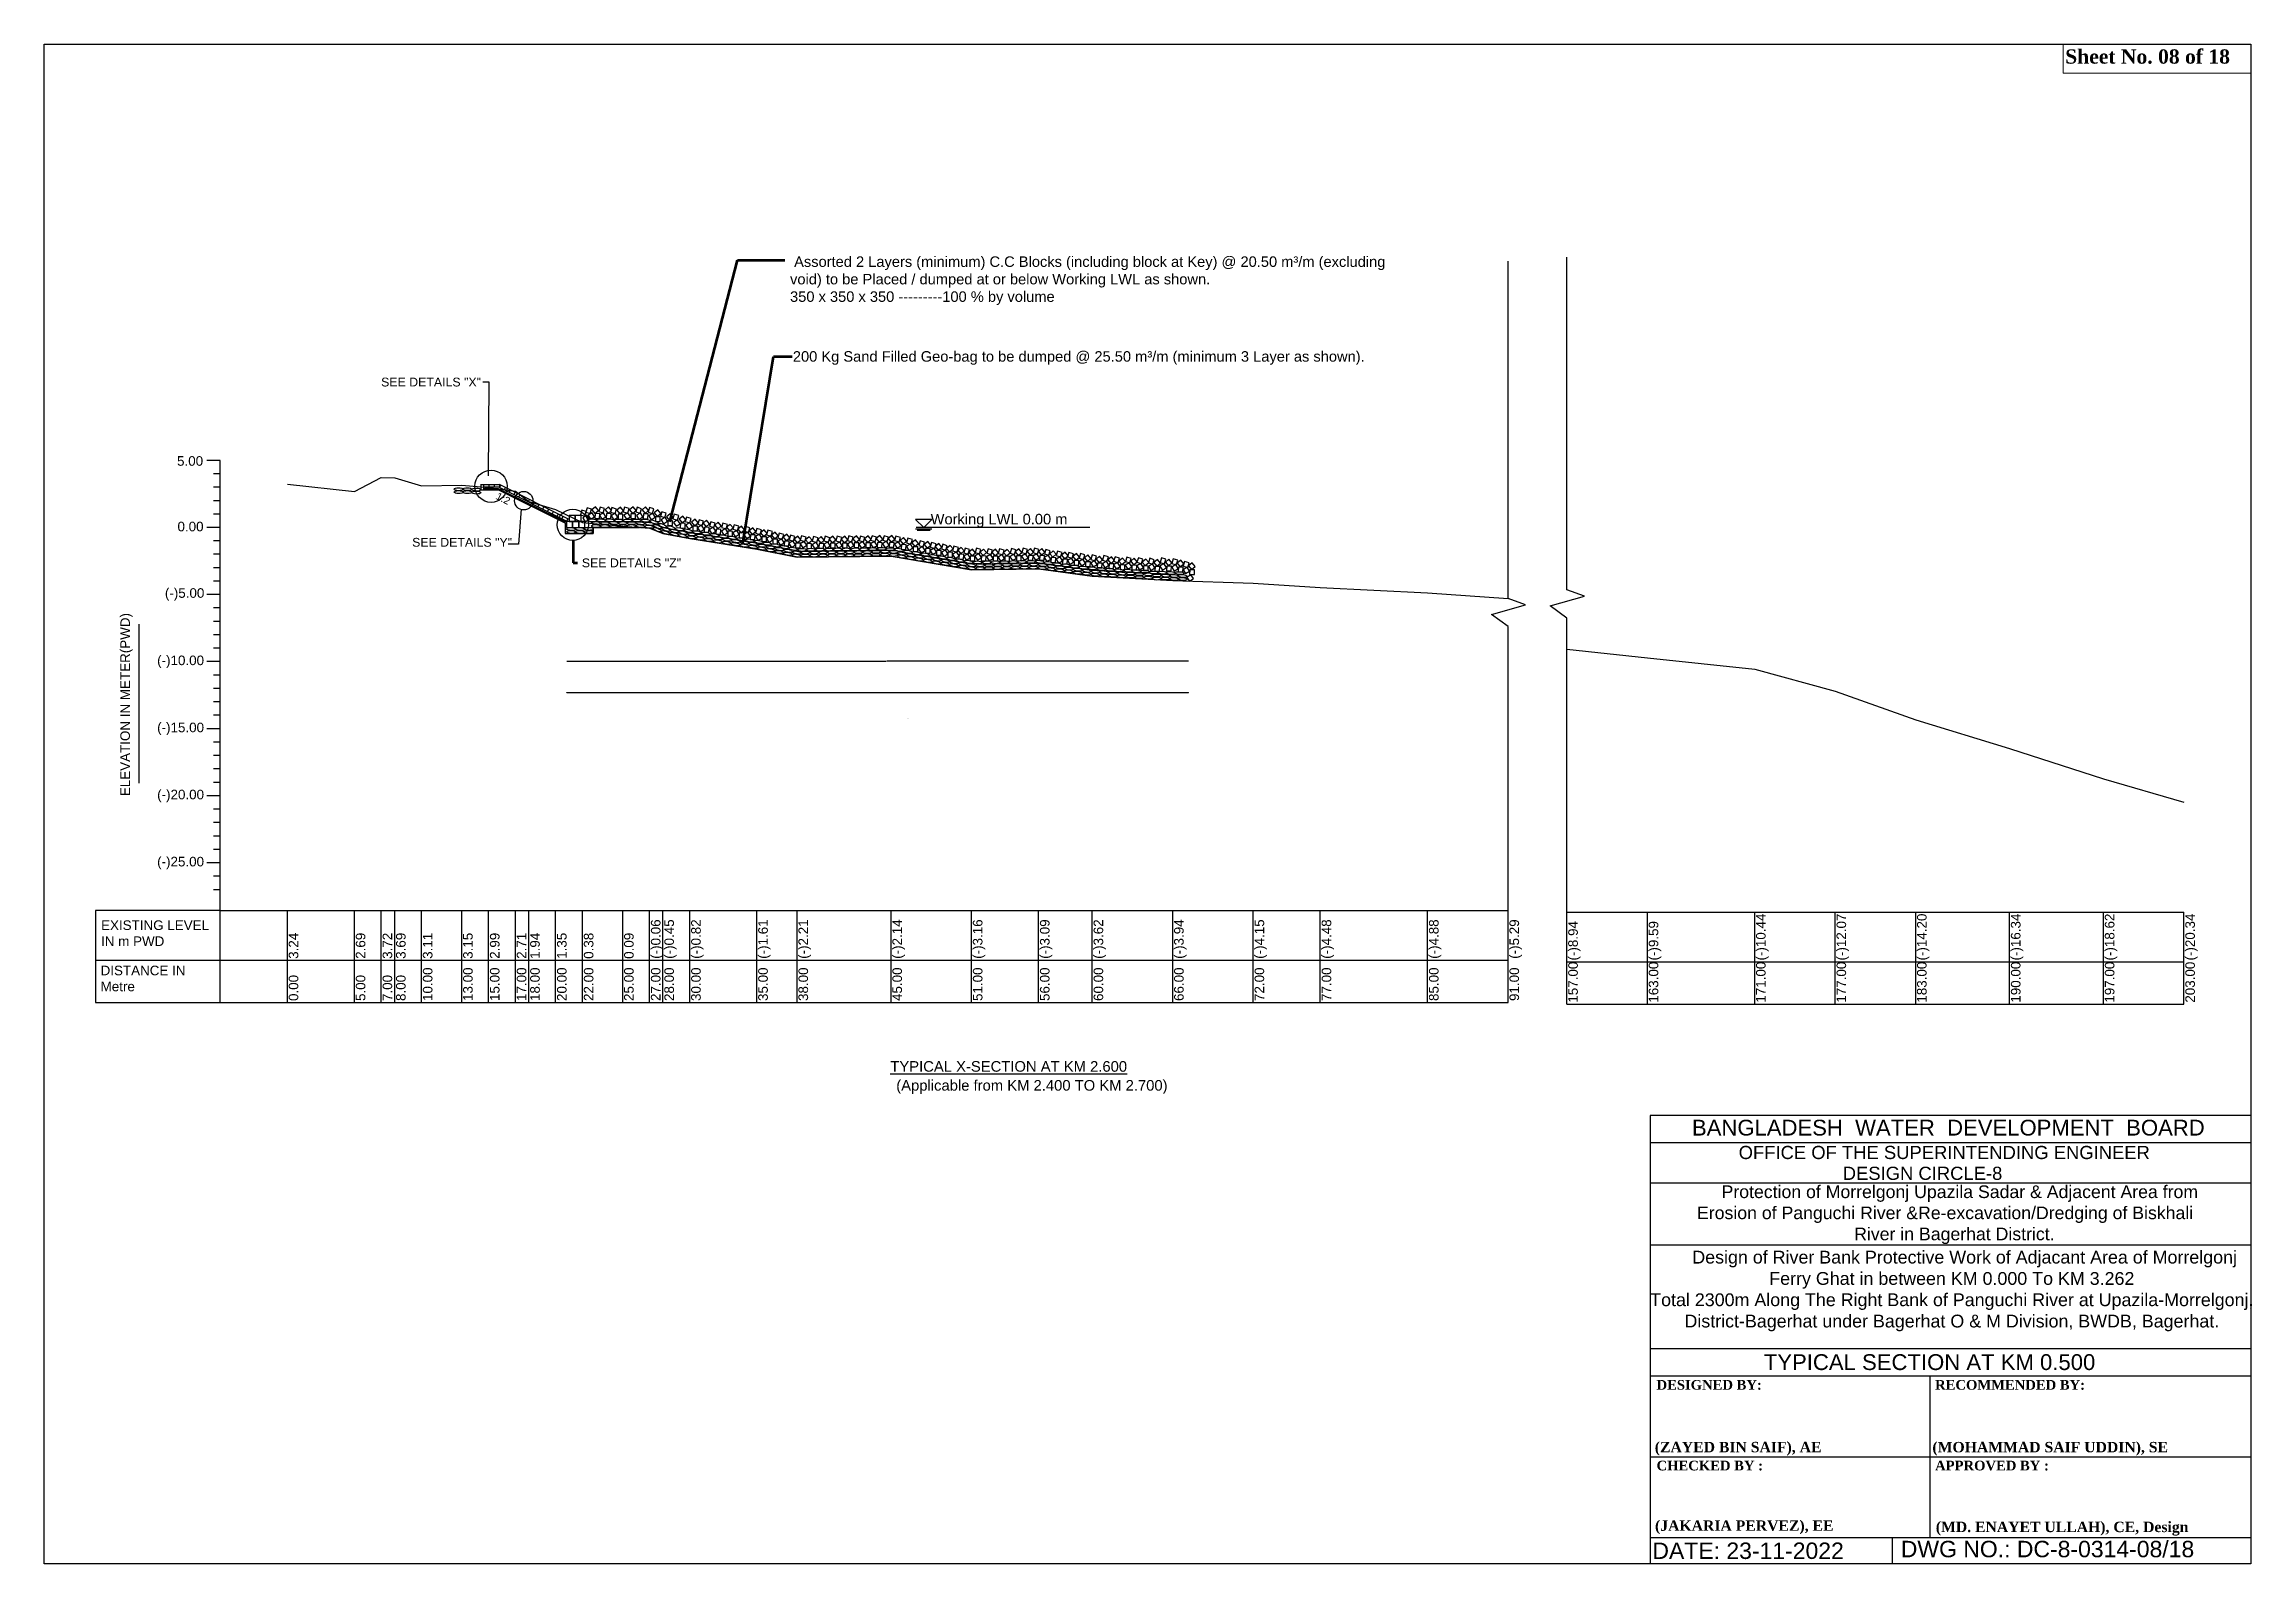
# Model space of a CAD drawing. Header units: inches. Extents: x 89000 to 1304432, y -10828 to 220529.
# Drawn here: x 1168517 to 1184974, y 145151 to 156478 of the extents above; entities that cross this region are included whole.
import ezdxf
from ezdxf.enums import TextEntityAlignment as Align

# ---------------------------------------------------------------- set-up
doc = ezdxf.new("R2010")
doc.units = ezdxf.units.IN
doc.header["$LTSCALE"] = 7
doc.header["$MEASUREMENT"] = 0
doc.layers.add('LINE', color=7, linetype='Continuous')
doc.styles.add('Kazi_T_H', font='timesbd.ttf')
doc.styles.get("Standard").update_dxf_attribs({"font": 'arial.ttf'})
doc.dimstyles.get("Standard").update_dxf_attribs({"dimtxt": 0.18, "dimasz": 0.18, "dimexe": 0.18, "dimexo": 0.0625, "dimgap": 0.09, "dimtad": 0, "dimtih": 1, "dimtoh": 1, "dimdec": 4, "dimzin": 0, "dimdsep": 46, "dimtxsty": 'Standard', "dimcen": 0.09, "dimadec": 0, "dimazin": 0, "dimtfac": 1, "dimtdec": 4, "dimtofl": 0, "dimtmove": 0, "dimatfit": 3, "dimfxl": 1, "dimtolj": 1, "dimtzin": 0, "dimarcsym": 0})

msp = doc.modelspace()

# ---------------------------------------------------------------- texts
at = {"color": 0, "linetype": 'Continuous', "lineweight": -3, "ltscale": 0.5}
msp.add_text('1:2', height=55.00000000000001, rotation=333.1481584749321, dxfattribs=at).set_placement((1171878.571736646, 153090.4345604779))
at = {"color": 0, "lineweight": -2}
msp.add_text('ELEVATION IN METER(PWD)', height=71.50000000000001, rotation=90, dxfattribs=at).set_placement((1169156.709136025, 150872.5374467816))
at = {"color": 0, "linetype": 'Continuous', "lineweight": -3, "ltscale": 0.5, "char_height": 78.17677520328, "attachment_point": 1}
for s, insert, width in [(' Assorted 2 Layers (minimum) C.C Blocks (including block at Key) @ 20.50 m³/m (excluding void) to be Placed / dumped at or below Working LWL as shown. \\P350 x 350 x 350 ---------100 % by volume', (1174077.568256603, 154895.6301872655), 4631.614071826476), ('200 Kg Sand Filled Geo-bag to be dumped @ 25.50 m³/m ({\\C7;minimum} 3 Layer as shown).', (1174098.514642123, 154189.2607763173), 4433.430890337695), ('Working LWL 0.00 m', (1175125.578255369, 152976.7134504685), 3004.400339131415)]:
    msp.add_mtext(s, dxfattribs=dict(at, insert=insert, width=width))
at = {"color": 0, "linetype": 'Continuous', "lineweight": -3, "ltscale": 0.5, "char_height": 65.82882334469122}
for s, insert, attachment_point in [('SEE DETAILS "X"', (1171029.037243195, 153992.0980625161), 1), ('SEE DETAILS "Y"', (1172005.30193152, 152797.5959893874), 3), ('SEE DETAILS "Z"', (1173265.2311809, 152644.3502374279), 3)]:
    msp.add_mtext(s, dxfattribs=dict(at, insert=insert, attachment_point=attachment_point))
at = {"color": 0, "lineweight": -2, "char_height": 71.50000000000001, "attachment_point": 1}
for s, insert, width in [('5.00', (1169508.029743677, 153406.7206321642), 200), ('0.00', (1169511.344907591, 152918.0012947925), 200), ('(-)5.00', (1169417.365597968, 152422.5771315267), 200), ('(-)10.00', (1169359.569998756, 151920.4580754413), 200), ('(-)15.00', (1169359.569998756, 151420.4580754413), 200), ('(-)20.00', (1169359.569998756, 150920.4580754413), 200), ('(-)25.00', (1169359.569998756, 150420.4580754413), 200), ('EXISTING LEVEL IN m PWD', (1168941.705582814, 149946.4673686508), 882.2030679526506), ('DISTANCE IN Metre', (1168938.24367982, 149608.9730060963), 693.1606491314596)]:
    msp.add_mtext(s, dxfattribs=dict(at, insert=insert, width=width))
at = {"color": 0, "lineweight": -2, "char_height": 71.50000000000001, "width": 215.0000000001455, "attachment_point": 1, "rotation": 90}
for s, insert in [('(-)0.06', (1173040.346196578, 149660.0196376949)), ('(-)0.45', (1173140.346196578, 149660.0196376949)), ('(-)0.82', (1173340.346196578, 149660.0196376949)), ('(-)1.61', (1173840.346196578, 149660.0196376949)), ('(-)2.21', (1174140.346196578, 149660.0196376949)), ('(-)2.14', (1174840.346196578, 149660.0196376949)), ('(-)3.16', (1175440.346196578, 149660.0196376949)), ('(-)3.09', (1175940.346196578, 149660.0196376949)), ('(-)3.62', (1176340.346196578, 149660.0196376949)), ('(-)3.94', (1176940.346196578, 149660.0196376949)), ('(-)4.15', (1177540.346196578, 149660.0196376949)), ('(-)4.48', (1178040.346196578, 149660.0196376949)), ('(-)4.88', (1178840.346196578, 149660.0196376949)), ('(-)5.29', (1179440.346196578, 149660.0196376949)), ('(-)8.94', (1179878.331598939, 149647.4825628031)), ('(-)9.59', (1180478.331598939, 149647.4825628031)), ('(-)10.44', (1181278.331598939, 149647.4825628031)), ('(-)12.07', (1181878.331598939, 149647.4825628031)), ('(-)14.20', (1182478.331598939, 149647.4825628031)), ('(-)16.34', (1183178.331598939, 149647.4825628031)), ('(-)18.62', (1183878.331598939, 149647.4825628031)), ('(-)20.34', (1184478.331598939, 149647.4825628031)), ('3.24', (1170340.346196578, 149660.0196376949)), ('2.69', (1170840.346196578, 149660.0196376949)), ('3.72', (1171040.346196578, 149660.0196376949)), ('3.69', (1171140.346196578, 149660.0196376949)), ('3.11', (1171340.346196578, 149660.0196376949)), ('3.15', (1171640.346196578, 149660.0196376949)), ('2.99', (1171840.346196578, 149660.0196376949)), ('2.71', (1172040.346196578, 149660.0196376949)), ('1.94', (1172140.346196578, 149660.0196376949)), ('1.35', (1172340.346196578, 149660.0196376949)), ('0.38', (1172540.346196578, 149660.0196376949)), ('0.09', (1172840.346196578, 149660.0196376949)), ('157.00', (1179878.331598939, 149333.2421917411)), ('163.00', (1180478.331598939, 149333.2421917411)), ('171.00', (1181278.331598939, 149333.2421917411)), ('177.00', (1181878.331598939, 149333.2421917411)), ('183.00', (1182478.331598939, 149333.2421917411)), ('190.00', (1183178.331598939, 149333.2421917411)), ('197.00', (1183878.331598939, 149333.2421917411)), ('203.00', (1184478.331598939, 149333.2421917411)), ('0.00', (1170340.346196578, 149345.779266633)), ('5.00', (1170840.346196578, 149345.779266633)), ('7.00', (1171040.346196578, 149345.779266633)), ('8.00', (1171140.346196578, 149345.779266633)), ('10.00', (1171340.346196578, 149345.779266633)), ('13.00', (1171640.346196578, 149345.779266633)), ('15.00', (1171840.346196578, 149345.779266633)), ('17.00', (1172040.346196578, 149345.779266633)), ('18.00', (1172140.346196578, 149345.779266633)), ('20.00', (1172340.346196578, 149345.779266633)), ('22.00', (1172540.346196578, 149345.779266633)), ('25.00', (1172840.346196578, 149345.779266633)), ('27.00', (1173040.346196578, 149345.779266633)), ('28.00', (1173140.346196578, 149345.779266633)), ('30.00', (1173340.346196578, 149345.779266633)), ('35.00', (1173840.346196578, 149345.779266633)), ('38.00', (1174140.346196578, 149345.779266633)), ('45.00', (1174840.346196578, 149345.779266633)), ('51.00', (1175440.346196578, 149345.779266633)), ('56.00', (1175940.346196578, 149345.779266633)), ('60.00', (1176340.346196578, 149345.779266633)), ('66.00', (1176940.346196578, 149345.779266633)), ('72.00', (1177540.346196578, 149345.779266633)), ('77.00', (1178040.346196578, 149345.779266633)), ('85.00', (1178840.346196578, 149345.779266633)), ('91.00', (1179440.346196578, 149345.779266633))]:
    msp.add_mtext(s, dxfattribs=dict(at, insert=insert))
at = {"char_height": 78.94758498237093, "attachment_point": 1}
for s, insert in [('{\\LTYPICAL X-SECTION AT KM 2.600}', (1174824.983501294, 148897.6481975504)), ('(Applicable from KM 2.400 TO KM 2.700)', (1174869.179964596, 148756.5062928648))]:
    msp.add_mtext(s, dxfattribs=dict(at, insert=insert))
at = {"layer": 'LINE', "color": 0, "linetype": 'ByBlock', "lineweight": -3, "ltscale": 0.5}
for s, height, p in [('BANGLADESH  WATER  DEVELOPMENT  BOARD', 117.8074424599052, (1182711.878448941, 148342.9203132411)), ('OFFICE OF THE SUPERINTENDING ENGINEER', 98.25900407769602, (1182681.548488315, 148167.5513388485)), ('DESIGN CIRCLE-8', 98.25900407769602, (1182519.463996629, 148012.3435584278))]:
    msp.add_text(s, height=height, dxfattribs=at).set_placement(p, align=Align.CENTER)
at = {"layer": 'LINE', "lineweight": 50, "ltscale": 0.5}
msp.add_text('TYPICAL SECTION AT KM 0.500', height=117.9108048932352, dxfattribs=at).set_placement((1182571.814756766, 146595.130698765), align=Align.CENTER)
at = {"layer": 'LINE', "color": 0, "linetype": 'ByBlock', "lineweight": -3, "ltscale": 0.5, "style": 'Kazi_T_H'}
for s, p in [('DESIGNED BY:', (1180536.772126242, 146448.5961710488)), ('RECOMMENDED BY:', (1182613.118128249, 146448.5961710488)), ('CHECKED BY :', (1180536.772126242, 145847.0481305571)), ('APPROVED BY :', (1182613.118128249, 145847.0481305571))]:
    msp.add_text(s, height=72.18576485905166, dxfattribs=at).set_placement(p)
at = {"layer": 'LINE', "lineweight": 50, "ltscale": 0.5, "style": 'Kazi_T_H'}
for s, p in [('(ZAYED BIN SAIF), AE', (1180523.467125966, 145982.212189478)), ('(MOHAMMAD SAIF UDDIN), SE ', (1182593.018434447, 145981.7855190478)), ('(JAKARIA PERVEZ), EE', (1180525.28680902, 145396.7746064666)), ('(MD. ENAYET ULLAH), CE, Design ', (1182618.272140927, 145387.11653046))]:
    msp.add_text(s, height=77.52622619107815, dxfattribs=at).set_placement(p)
at = {"layer": 'LINE', "color": 0, "linetype": 'ByBlock', "lineweight": -3, "ltscale": 0.5}
for s, p in [('DWG NO.: DC-8-0314-08/18', (1182357.569075513, 145199.5472182789)), ('DATE: 23-11-2022', (1180505.820236183, 145186.9374843444))]:
    msp.add_text(s, height=122.5107854901773, dxfattribs=at).set_placement(p)
at = {"layer": 'LINE', "color": 7, "lineweight": 13, "ltscale": 0.5, "insert": (1183583.150466819, 156438.802657029), "char_height": 106.4272249656, "width": 1472.604499702786, "attachment_point": 1}
msp.add_mtext('{\\fTimes New Roman|b1|i0|c0|p18;Sheet No. 08 of 18}', dxfattribs=at)
at = {"layer": 'LINE', "color": 0, "linetype": 'ByBlock', "lineweight": -3, "ltscale": 0.5}
for s, insert, char_height, width, attachment_point in [('                  {\\C7;Protection of Morrelgonj Upazila Sadar & Adjacent Area from \\P             Erosion of Panguchi River &Re-excavation/Dredging of Biskhali\\P                                             River in Bagerhat District.}', (1180362.483710512, 147971.2270835609), 94.32864391458817, 4851.667599011173, 1), ('    {\\H0.7741x;Design of River Bank Protective Work of Adjacant Area of Morrelgonj \\PFerry Ghat in between KM 0.000 To KM 3.262 \\PTotal 2300m Along The Right Bank of Panguchi River at Upazila-Morrelgonj, \\PDistrict-Bagerhat under Bagerhat O & M Division, BWDB, Bagerhat.}', (1182737.869256969, 147484.1347332619), 123.0585133141738, 5592.497374339134, 2)]:
    msp.add_mtext(s, dxfattribs=dict(at, insert=insert, char_height=char_height, width=width, attachment_point=attachment_point))

# ---------------------------------------------------------------- blocks, each defined once
blk = doc.blocks.new('*D90')
at = {"color": 0, "lineweight": -2, "ltscale": 0.5, "transparency": 16777216}
for p, q in [((1172547.64266485, 151877.9672824364), (1172547.64266485, 151878.2972824363)), ((1172547.82266485, 151878.1172824363), (1174795.270979993, 151878.1172824363)), ((1177047.46266485, 151878.1172824363), (1174800.014349706, 151878.1172824363)), ((1177047.64266485, 151878.1172824363), (1177047.64266485, 151878.2972824363))]:
    blk.add_line(p, q, dxfattribs=at)
at = {"color": 0, "linetype": 'Continuous', "ltscale": 0.5, "transparency": 16777216}
for points in [[(1172547.82266485, 151878.1472824363), (1172547.82266485, 151878.0872824363), (1172547.64266485, 151878.1172824363)], [(1177047.46266485, 151878.1472824363), (1177047.46266485, 151878.0872824363), (1177047.64266485, 151878.1172824363)]]:
    blk.add_solid(points, dxfattribs=at)
at = {"layer": 'Defpoints', "color": 0, "linetype": 'Continuous', "ltscale": 0.5, "transparency": 16777216}
for p in [(1177047.64266485, 151878.1172824363), (1177047.64266485, 151878.1172824363), (1172547.64266485, 151308.2648864725)]:
    blk.add_point(p, dxfattribs=at)
at = {"color": 0, "linetype": 'Continuous', "lineweight": -3, "ltscale": 0.5, "transparency": 16777216, "insert": (1174797.64266485, 151878.1172824363), "char_height": 0.7, "attachment_point": 5}
blk.add_mtext('\\A1;4500.0000', dxfattribs=at)
blk = doc.blocks.new('*D91')
at = {"color": 0, "lineweight": -2, "ltscale": 0.5, "transparency": 16777216}
for p, q in [((1172412.64266485, 151878.1172824363), (1172412.64266485, 151878.2972824363)), ((1172412.82266485, 151878.1172824363), (1172547.46266485, 151878.1172824363)), ((1172547.64266485, 151878.2672824363), (1172547.64266485, 151877.9372824364))]:
    blk.add_line(p, q, dxfattribs=at)
at = {"color": 0, "linetype": 'Continuous', "ltscale": 0.5, "transparency": 16777216}
for points in [[(1172412.82266485, 151878.1472824363), (1172412.82266485, 151878.0872824363), (1172412.64266485, 151878.1172824363)], [(1172547.46266485, 151878.1472824363), (1172547.46266485, 151878.0872824363), (1172547.64266485, 151878.1172824363)]]:
    blk.add_solid(points, dxfattribs=at)
at = {"layer": 'Defpoints', "color": 0, "linetype": 'Continuous', "ltscale": 0.5, "transparency": 16777216}
for p in [(1172547.64266485, 151909.5841080238), (1172412.64266485, 151878.1172824363), (1172547.64266485, 151878.1172824363)]:
    blk.add_point(p, dxfattribs=at)
at = {"color": 0, "linetype": 'Continuous', "lineweight": -3, "ltscale": 0.5, "transparency": 16777216, "insert": (1172310.299775231, 151889.1471567884), "char_height": 0.7, "attachment_point": 5}
blk.add_mtext('\\A1;135.0000', dxfattribs=at)
blk = doc.blocks.new('*D92')
at = {"color": 0, "lineweight": -2, "ltscale": 0.5, "transparency": 16777216}
for p, q in [((1172412.64266485, 151646.2352906079), (1172412.64266485, 151646.5652906079)), ((1172412.82266485, 151646.3852906079), (1177047.46266485, 151646.3852906079)), ((1177047.64266485, 151646.3852906079), (1177047.64266485, 151646.5652906079))]:
    blk.add_line(p, q, dxfattribs=at)
at = {"color": 0, "linetype": 'Continuous', "ltscale": 0.5, "transparency": 16777216}
for points in [[(1172412.82266485, 151646.4152906079), (1172412.82266485, 151646.3552906079), (1172412.64266485, 151646.3852906079)], [(1177047.46266485, 151646.4152906079), (1177047.46266485, 151646.3552906079), (1177047.64266485, 151646.3852906079)]]:
    blk.add_solid(points, dxfattribs=at)
at = {"layer": 'Defpoints', "color": 0, "linetype": 'Continuous', "ltscale": 0.5, "transparency": 16777216}
for p in [(1177047.64266485, 151646.3852906079), (1177047.64266485, 151646.3852906079), (1172412.64266485, 151042.0146245972)]:
    blk.add_point(p, dxfattribs=at)
at = {"color": 0, "linetype": 'Continuous', "lineweight": -3, "ltscale": 0.5, "transparency": 16777216, "insert": (1174954.925844117, 151453.0334324382), "char_height": 0.7, "attachment_point": 5}
blk.add_mtext('\\A1;Geo-Bag @ 25.50 m³/m &\\PBlock  @ 20.50 m³/m', dxfattribs=at)

# ---------------------------------------------------------------- dimensions: what is measured, and where the dimension line sits
at = {"color": 0, "linetype": 'Continuous', "lineweight": -3, "ltscale": 0.5}
dim = msp.add_linear_dim(base=(1172547.64266485, 151878.1172824363), p1=(1172412.64266485, 151878.1172824363), p2=(1172547.64266485, 151909.5841080238), dimstyle='Standard', override={"dimtxt": 0.7, "dimtmove": 2, "dimfxl": 0.15, "dimfxlon": 1}, dxfattribs=at)
dim.commit()
dim.dimension.update_dxf_attribs({"geometry": '*D91', "text_midpoint": (1172310.299775231, 151889.1471567884), "dimtype": 160})
dim = msp.add_linear_dim(base=(1177047.64266485, 151878.1172824363), p1=(1172547.64266485, 151308.2648864725), p2=(1177047.64266485, 151878.1172824363), dimstyle='Standard', override={"dimtxt": 0.7, "dimtmove": 2, "dimfxl": 0.15, "dimfxlon": 1}, dxfattribs=at)
dim.commit()
dim.dimension.update_dxf_attribs({"geometry": '*D90', "text_midpoint": (1174797.64266485, 151878.1172824363)})
dim = msp.add_linear_dim(base=(1177047.64266485, 151646.3852906079), p1=(1172412.64266485, 151042.0146245972), p2=(1177047.64266485, 151646.3852906079), text='Geo-Bag @ 25.50 m³/m &\\PBlock  @ 20.50 m³/m', dimstyle='Standard', override={"dimtxt": 0.7, "dimtmove": 2, "dimfxl": 0.15, "dimfxlon": 1}, dxfattribs=at)
dim.commit()
dim.dimension.update_dxf_attribs({"geometry": '*D92', "text_midpoint": (1174954.925844117, 151453.0334324382), "dimtype": 160})

# ---------------------------------------------------------------- linework, layer by layer
at = {"color": 0, "linetype": 'Continuous', "lineweight": -3, "ltscale": 0.5}
for p, q in [((1179430.346196578, 152346.0196376949), (1179430.346196578, 154860.2701238337)), ((1179868.331598939, 152410.0196376949), (1179868.331598939, 154889.1064857893)), ((1171769.361423091, 153194.4431817284), (1171912.404196396, 153194.4431817284)), ((1171772.404196396, 153194.4431817284), (1171772.404196396, 153154.4431817286)), ((1171907.702626088, 153154.4431817288), (1171772.404196396, 153154.4431817286)), ((1171792.404196396, 153194.4431817284), (1171792.404196396, 153154.4431817286)), ((1171912.404196396, 153174.4431817284), (1171792.404196396, 153174.4431817286)), ((1171905.322157071, 153164.4431817284), (1171792.404196396, 153164.4431817284)), ((1171832.404196396, 153194.4431817284), (1171832.404196396, 153174.4431817284)), ((1171872.404196396, 153194.4431817284), (1171872.404196396, 153174.4431817284)), ((1172411.852850677, 152911.1778349254), (1171905.32215707, 153164.4431817284)), ((1172416.529924912, 152920.0196376947), (1171907.682836846, 153174.4431817284)), ((1172401.852850677, 152907.3680694342), (1171907.702626087, 153154.4431817291)), ((1171911.802622576, 153172.3832888635), (1171920.746894486, 153190.2718326835)), ((1172430.172932918, 152935.5588134675), (1171912.404196396, 153194.4431817284)), ((1171912.404196396, 153194.4431817284), (1171912.404196396, 153174.4431817284)), ((1171947.579710216, 153154.4947450432), (1171956.523982126, 153172.3832888632)), ((1171983.356797856, 153136.6062012232), (1171992.301069766, 153154.4947450435)), ((1172019.133885496, 153118.7176574034), (1172028.078157406, 153136.6062012232)), ((1172054.910973136, 153100.829113583), (1172063.855245046, 153118.717657403)), ((1172090.688060776, 153082.940569763), (1172099.632332686, 153100.829113583)), ((1172126.465148416, 153065.0520259429), (1172135.409420326, 153082.9405697632)), ((1172162.242236056, 153047.1634821232), (1172171.186507966, 153065.0520259432)), ((1172198.019323696, 153029.2749383032), (1172206.963595606, 153047.1634821232)), ((1172233.796411336, 153011.3863944832), (1172242.740683246, 153029.2749383034)), ((1172269.573498976, 152993.4978506631), (1172278.517770886, 153011.3863944834)), ((1172305.350586616, 152975.6093068434), (1172314.294858526, 152993.4978506634)), ((1172341.127674256, 152957.7207630234), (1172350.071946166, 152975.6093068436)), ((1172376.904761896, 152939.8322192034), (1172385.849033806, 152957.7207630236)), ((1172412.681849536, 152921.9436753836), (1172421.626121446, 152939.8322192036)), ((1175073.805232601, 152875.0196376952), (1175013.805232601, 152935.0196376949)), ((1175133.805232601, 152935.0196376949), (1175013.805232601, 152935.0196376949)), ((1175073.805232601, 152875.0196376952), (1175133.805232601, 152935.0196376949)), ((1172401.852850677, 152830.6931694316), (1172611.093160135, 152830.6931694316)), ((1172412.050666617, 152875.0196376952), (1172954.052000352, 152875.0196376952)), ((1172611.093160135, 152874.9633967654), (1172611.093160135, 152830.6931694316)), ((1175013.805232601, 152865.0196376949), (1175133.805232601, 152865.0196376949)), ((1176311.194012118, 152875.0196376952), (1175016.727167201, 152875.0196376952)), ((1175025.805232601, 152855.0196376949), (1175121.805232601, 152855.0196376949)), ((1179430.346196578, 149335.7792666332), (1179430.346196578, 152136.3234950685)), ((1179868.331598939, 149323.2421917414), (1179868.331598939, 152200.3234950685))]:
    msp.add_line(p, q, dxfattribs=at)
at = {"color": 0, "lineweight": -2}
for p, q in [((1169830.346196578, 153375.0196376952), (1169730.346196578, 153375.0196376952)), ((1169830.346196578, 153275.0196376952), (1169780.346196578, 153275.0196376952)), ((1169830.346196578, 149335.7792666332), (1169830.346196578, 153375.0196376952)), ((1169830.346196578, 153175.0196376952), (1169780.346196578, 153175.0196376952)), ((1169830.346196578, 153075.0196376952), (1169780.346196578, 153075.0196376952)), ((1169830.346196578, 152975.0196376952), (1169780.346196578, 152975.0196376952)), ((1169830.346196578, 152875.0196376952), (1169730.346196578, 152875.0196376952)), ((1169830.346196578, 152775.0196376952), (1169780.346196578, 152775.0196376952)), ((1169830.346196578, 152675.0196376952), (1169780.346196578, 152675.0196376952)), ((1169830.346196578, 152575.0196376952), (1169780.346196578, 152575.0196376952)), ((1169830.346196578, 152475.0196376952), (1169780.346196578, 152475.0196376952)), ((1169830.346196578, 152375.0196376952), (1169730.346196578, 152375.0196376952)), ((1169830.346196578, 152275.0196376952), (1169780.346196578, 152275.0196376952)), ((1169830.346196578, 152175.0196376952), (1169780.346196578, 152175.0196376952)), ((1169830.346196578, 152075.0196376952), (1169780.346196578, 152075.0196376952)), ((1169830.346196578, 151975.0196376952), (1169780.346196578, 151975.0196376952)), ((1169830.346196578, 151875.0196376952), (1169730.346196578, 151875.0196376952)), ((1169830.346196578, 151775.0196376952), (1169780.346196578, 151775.0196376952)), ((1169830.346196578, 151675.0196376952), (1169780.346196578, 151675.0196376952)), ((1169830.346196578, 151575.0196376952), (1169780.346196578, 151575.0196376952)), ((1169830.346196578, 151475.0196376952), (1169780.346196578, 151475.0196376952)), ((1169830.346196578, 151375.0196376952), (1169730.346196578, 151375.0196376952)), ((1169830.346196578, 151275.0196376952), (1169780.346196578, 151275.0196376952)), ((1169830.346196578, 151175.0196376952), (1169780.346196578, 151175.0196376952)), ((1169830.346196578, 151075.0196376952), (1169780.346196578, 151075.0196376952)), ((1169830.346196578, 150975.0196376952), (1169780.346196578, 150975.0196376952)), ((1169830.346196578, 150875.0196376952), (1169730.346196578, 150875.0196376952)), ((1169830.346196578, 150775.0196376952), (1169780.346196578, 150775.0196376952)), ((1169830.346196578, 150675.0196376952), (1169780.346196578, 150675.0196376952)), ((1169830.346196578, 150575.0196376952), (1169780.346196578, 150575.0196376952)), ((1169830.346196578, 150475.0196376952), (1169780.346196578, 150475.0196376952)), ((1169830.346196578, 150375.0196376952), (1169730.346196578, 150375.0196376952)), ((1169830.346196578, 150275.0196376952), (1169780.346196578, 150275.0196376952)), ((1169830.346196578, 150175.0196376952), (1169780.346196578, 150175.0196376952)), ((1169830.346196578, 150020.7772943418), (1179430.346196578, 150020.7772943418)), ((1170330.346196578, 149335.7792666332), (1170330.346196578, 150020.7772943418)), ((1170830.346196578, 149335.7792666332), (1170830.346196578, 150020.7772943418)), ((1171030.346196578, 149335.7792666332), (1171030.346196578, 150020.7772943418)), ((1171130.346196578, 149335.7792666332), (1171130.346196578, 150020.7772943418)), ((1171330.346196578, 149335.7792666332), (1171330.346196578, 150020.7772943418)), ((1171630.346196578, 149335.7792666332), (1171630.346196578, 150020.7772943418)), ((1171830.346196578, 149335.7792666332), (1171830.346196578, 150020.7772943418)), ((1172030.346196578, 149335.7792666332), (1172030.346196578, 150020.7772943418)), ((1172130.346196578, 149335.7792666332), (1172130.346196578, 150020.7772943418)), ((1172330.346196578, 149335.7792666332), (1172330.346196578, 150020.7772943418)), ((1172530.346196578, 149335.7792666332), (1172530.346196578, 150020.7772943418)), ((1172830.346196578, 149335.7792666332), (1172830.346196578, 150020.7772943418)), ((1173030.346196578, 149335.7792666332), (1173030.346196578, 150020.7772943418)), ((1173130.346196578, 149335.7792666332), (1173130.346196578, 150020.7772943418)), ((1173330.346196578, 149335.7792666332), (1173330.346196578, 150020.7772943418)), ((1173830.346196578, 149335.7792666332), (1173830.346196578, 150020.7772943418)), ((1174130.346196578, 149335.7792666332), (1174130.346196578, 150020.7772943418)), ((1174830.346196578, 149335.7792666332), (1174830.346196578, 150020.7772943418)), ((1175430.346196578, 149335.7792666332), (1175430.346196578, 150020.7772943418)), ((1175930.346196578, 149335.7792666332), (1175930.346196578, 150020.7772943418)), ((1176330.346196578, 149335.7792666332), (1176330.346196578, 150020.7772943418)), ((1176930.346196578, 149335.7792666332), (1176930.346196578, 150020.7772943418)), ((1177530.346196578, 149335.7792666332), (1177530.346196578, 150020.7772943418)), ((1178030.346196578, 149335.7792666332), (1178030.346196578, 150020.7772943418)), ((1178830.346196578, 149335.7792666332), (1178830.346196578, 150020.7772943418)), ((1179430.346196578, 149335.7792666332), (1179430.346196578, 150020.7772943418)), ((1179868.331598939, 149323.2421917414), (1179868.331598939, 150008.2402194497)), ((1179868.331598939, 150008.2402194497), (1184468.331598939, 150008.2402194497)), ((1180468.331598939, 149323.2421917414), (1180468.331598939, 150008.2402194497)), ((1181268.331598939, 149323.2421917414), (1181268.331598939, 150008.2402194497)), ((1181868.331598939, 149323.2421917414), (1181868.331598939, 150008.2402194497)), ((1182468.331598939, 149323.2421917414), (1182468.331598939, 150008.2402194497)), ((1183168.331598939, 149323.2421917414), (1183168.331598939, 150008.2402194497)), ((1183868.331598939, 149323.2421917414), (1183868.331598939, 150008.2402194497)), ((1184468.331598939, 149323.2421917414), (1184468.331598939, 150008.2402194497)), ((1168899.342730437, 149650.0196376952), (1179430.346196578, 149650.0196376952)), ((1179868.331598939, 149637.4825628031), (1184468.331598939, 149637.4825628031)), ((1168899.342730437, 149335.7792666332), (1179430.346196578, 149335.7792666332)), ((1179868.331598939, 149323.2421917414), (1184468.331598939, 149323.2421917414))]:
    msp.add_line(p, q, dxfattribs=at)
at = {"color": 0, "lineweight": -3, "ltscale": 0.5}
msp.add_line((1172401.852850677, 152907.3680694342), (1172401.852850677, 152830.6931694316), dxfattribs=at)
at = {"color": 0, "linetype": 'Continuous', "lineweight": -3, "ltscale": 0.5}
for points in [[(1179430.346196578, 150333.4980961065), (1179430.346196578, 152136.3234950685), (1179306.653562797, 152226.9366730716), (1179560.528186345, 152299.4199155282), (1179430.346196578, 152346.0196376949), (1179430.346196578, 153412.6250721257)], [(1179868.331598939, 150397.4980961065), (1179868.331598939, 152200.3234950685), (1179744.638965158, 152290.9366730714), (1179998.513588706, 152363.4199155282), (1179868.331598939, 152410.0196376949), (1179868.331598939, 153476.6250721257)], [(1170330.346196578, 153199.1196376953), (1170830.346196578, 153144.119637695), (1171030.346196578, 153247.1196376953), (1171130.346196578, 153244.119637695), (1171330.346196578, 153185.5196376952), (1171630.346196578, 153190.1196376948), (1171830.346196578, 153174.1196376953), (1172030.346196578, 153146.119637695), (1172130.346196578, 153069.119637695), (1172330.346196578, 153009.9196376953), (1172530.346196578, 152912.9196376951), (1172830.346196578, 152883.9196376951), (1173030.346196578, 152868.9196376951), (1173130.346196578, 152829.9196376951), (1173330.346196578, 152792.9196376951), (1173830.346196578, 152714.0196376952), (1174130.346196578, 152654.0196376952), (1174830.346196578, 152661.0196376952), (1175430.346196578, 152559.0196376952), (1175930.346196578, 152566.0196376952), (1176330.346196578, 152513.0196376952), (1176930.346196578, 152481.0196376952), (1177530.346196578, 152460.0196376949), (1178030.346196578, 152427.0196376952), (1178830.346196578, 152387.0196376949), (1179430.346196578, 152346.0196376949)], [(1172514.622695945, 152970.0770867207), (1172548.147244663, 152960.0220067472), (1172558.202324636, 152993.5465554652), (1172524.677775918, 153003.6016354383), (1172514.622695945, 152970.0770867207)], [(1172551.469342533, 152917.559418138), (1172581.121681731, 152936.1534704153), (1172562.527629454, 152965.8058096132), (1172532.875290256, 152947.2117573362), (1172551.469342533, 152917.559418138)], [(1172554.115792262, 152989.0787239774), (1172587.64034098, 152979.0236440039), (1172597.695420953, 153012.5481927217), (1172564.170872235, 153022.603272695), (1172554.115792262, 152989.0787239774)], [(1172590.962438851, 152936.5610553945), (1172620.614778049, 152955.155107672), (1172602.020725772, 152984.8074468697), (1172572.368386574, 152966.2133945929), (1172590.962438851, 152936.5610553945)], [(1172600.421345557, 153007.4569961351), (1172622.752022238, 152980.5062841048), (1172649.702734268, 153002.8369607864), (1172627.372057587, 153029.7876728167), (1172600.421345557, 153007.4569961351)], [(1172623.200473641, 152943.3216209851), (1172658.18734262, 152942.3629766252), (1172659.14598698, 152977.3498456046), (1172624.159118001, 152978.3084899647), (1172623.200473641, 152943.3216209851)], [(1172651.421207146, 152993.4650275133), (1172684.945755864, 152983.4099475398), (1172695.000835837, 153016.9344962578), (1172661.476287119, 153026.9895762309), (1172651.421207146, 152993.4650275133)], [(1172675.095995769, 152936.5695724894), (1172704.748334968, 152955.1636247669), (1172686.15428269, 152984.8159639646), (1172656.501943492, 152966.2219116875), (1172675.095995769, 152936.5695724894)], [(1172698.446042786, 153007.4655132297), (1172720.776719467, 152980.5148011994), (1172747.727431498, 153002.8454778813), (1172725.396754816, 153029.7961899115), (1172698.446042786, 153007.4655132297)], [(1172707.33403056, 152943.3301380799), (1172742.320899539, 152942.3714937201), (1172743.279543899, 152977.3583626995), (1172708.29267492, 152978.3170070596), (1172707.33403056, 152943.3301380799)], [(1172740.050278729, 152989.3683051827), (1172773.574827447, 152979.3132252091), (1172783.62990742, 153012.8377739269), (1172750.105358702, 153022.8928539002), (1172740.050278729, 152989.3683051827)], [(1172763.725067353, 152932.4728501587), (1172793.377406551, 152951.066902436), (1172774.783354274, 152980.7192416339), (1172745.131015076, 152962.1251893569), (1172763.725067353, 152932.4728501587)], [(1172787.075114369, 153003.3687908991), (1172809.405791051, 152976.4180788688), (1172836.356503081, 152998.7487555504), (1172814.025826399, 153025.6994675809), (1172787.075114369, 153003.3687908991)], [(1172795.963102143, 152939.233415749), (1172830.949971122, 152938.2747713894), (1172831.908615482, 152973.2616403686), (1172796.921746503, 152974.2202847287), (1172795.963102143, 152939.233415749)], [(1172834.388653937, 152992.9540018585), (1172867.913202655, 152982.8989218849), (1172877.968282628, 153016.423470603), (1172844.44373391, 153026.478550576), (1172834.388653937, 152992.9540018585)], [(1172858.06344256, 152936.0585468345), (1172887.715781759, 152954.6525991118), (1172869.121729481, 152984.3049383097), (1172839.469390283, 152965.7108860329), (1172858.06344256, 152936.0585468345)], [(1172881.413489577, 153006.9544875749), (1172903.744166258, 152980.0037755446), (1172930.694878289, 153002.3344522264), (1172908.364201607, 153029.2851642567), (1172881.413489577, 153006.9544875749)], [(1172890.301477351, 152942.8191124251), (1172925.28834633, 152941.8604680652), (1172926.24699069, 152976.8473370447), (1172891.260121711, 152977.8059814047), (1172890.301477351, 152942.8191124251)], [(1172927.153599012, 152991.9234334553), (1172960.678147729, 152981.868353482), (1172970.733227703, 153015.3929021998), (1172937.208678985, 153025.4479821731), (1172927.153599012, 152991.9234334553)], [(1172950.828387636, 152935.0279784315), (1172980.480726833, 152953.6220307088), (1172961.886674556, 152983.2743699068), (1172932.234335358, 152964.6803176297), (1172950.828387636, 152935.0279784315)], [(1172974.178434652, 153005.9239191719), (1172996.509111334, 152978.9732071416), (1173023.459823364, 153001.3038838232), (1173001.129146682, 153028.2545958535), (1172974.178434652, 153005.9239191719)], [(1172983.066422426, 152941.7885440219), (1173018.053291405, 152940.8298996623), (1173019.011935765, 152975.8167686415), (1172984.025066786, 152976.7754130015), (1172983.066422426, 152941.7885440219)], [(1173019.019441155, 152989.4960615962), (1173052.543989873, 152979.4409816229), (1173062.599069846, 153012.9655303407), (1173029.074521128, 153023.020610314), (1173019.019441155, 152989.4960615962)], [(1173042.694229779, 152932.6006065725), (1173072.346568977, 152951.1946588497), (1173053.7525167, 152980.8469980477), (1173024.100177502, 152962.2529457706), (1173042.694229779, 152932.6006065725)], [(1173065.235084155, 152984.8185596365), (1173087.565760837, 152957.8678476062), (1173114.516472867, 152980.1985242878), (1173092.185796185, 153007.1492363181), (1173065.235084155, 152984.8185596365)], [(1173074.123071929, 152920.6831844865), (1173109.109940909, 152919.7245401269), (1173110.068585268, 152954.711409106), (1173075.081716289, 152955.6700534661), (1173074.123071929, 152920.6831844865)], [(1173110.885283296, 152959.4562701987), (1173144.409832013, 152949.4011902254), (1173154.464911987, 152982.9257389432), (1173120.940363269, 152992.9808189165), (1173110.885283296, 152959.4562701987)], [(1173134.560071919, 152902.5608151747), (1173164.212411117, 152921.1548674522), (1173145.61835884, 152950.8072066499), (1173115.966019642, 152932.2131543731), (1173134.560071919, 152902.5608151747)], [(1173157.100926296, 152954.778768239), (1173179.431602977, 152927.8280562084), (1173206.382315008, 152950.1587328903), (1173184.051638326, 152977.1094449206), (1173157.100926296, 152954.778768239)], [(1173165.988914069, 152890.6433930889), (1173200.975783049, 152889.6847487291), (1173201.934427409, 152924.6716177085), (1173166.947558429, 152925.6302620686), (1173165.988914069, 152890.6433930889)], [(1173204.436943438, 152940.7356970512), (1173237.961492156, 152930.6806170776), (1173248.016572129, 152964.2051657956), (1173214.492023411, 152974.2602457687), (1173204.436943438, 152940.7356970512)], [(1173228.111732062, 152883.8402420272), (1173257.76407126, 152902.4342943045), (1173239.170018983, 152932.0866335024), (1173209.517679785, 152913.4925812256), (1173228.111732062, 152883.8402420272)], [(1173250.652586438, 152936.0581950912), (1173272.98326312, 152909.1074830609), (1173299.93397515, 152931.4381597427), (1173277.603298469, 152958.388871773), (1173250.652586438, 152936.0581950912)], [(1173259.540574212, 152871.9228199414), (1173294.527443192, 152870.9641755816), (1173295.486087552, 152905.951044561), (1173260.499218572, 152906.9096889211), (1173259.540574212, 152871.9228199414)], [(1173296.797292193, 152919.7325426479), (1173330.321840911, 152909.6774626743), (1173340.376920884, 152943.2020113923), (1173306.852372166, 152953.2570913654), (1173296.797292193, 152919.7325426479)], [(1173320.472080817, 152862.8370876239), (1173350.124420015, 152881.4311399014), (1173331.530367738, 152911.0834790991), (1173301.87802854, 152892.4894268221), (1173320.472080817, 152862.8370876239)], [(1173343.012935193, 152915.0550406879), (1173365.343611875, 152888.1043286576), (1173392.294323905, 152910.4350053394), (1173369.963647224, 152937.3857173697), (1173343.012935193, 152915.0550406879)], [(1173351.900922967, 152850.9196655381), (1173386.887791947, 152849.9610211783), (1173387.846436307, 152884.9478901577), (1173352.859567327, 152885.9065345178), (1173351.900922967, 152850.9196655381)], [(1173407.033215656, 152843.1029802616), (1173436.685554854, 152861.6970325388), (1173418.091502577, 152891.3493717368), (1173388.439163379, 152872.7553194597), (1173407.033215656, 152843.1029802616)], [(1173389.24755124, 152899.6066489496), (1173422.772099958, 152889.551568976), (1173432.827179931, 152923.0761176938), (1173399.302631213, 152933.1311976671), (1173389.24755124, 152899.6066489496)], [(1173428.787354967, 152906.2909507108), (1173451.118031649, 152879.3402386805), (1173478.068743679, 152901.6709153621), (1173455.738066998, 152928.6216273926), (1173428.787354967, 152906.2909507108)], [(1173476.258237546, 152884.6591485523), (1173509.782786264, 152874.6040685788), (1173519.837866237, 152908.1286172968), (1173486.313317519, 152918.1836972699), (1173476.258237546, 152884.6591485523)], [(1173515.798041274, 152891.3434503138), (1173538.128717955, 152864.3927382833), (1173565.079429985, 152886.7234149651), (1173542.748753304, 152913.6741269954), (1173515.798041274, 152891.3434503138)], [(1173566.595604704, 152874.9581782093), (1173600.120153422, 152864.903098236), (1173610.175233395, 152898.4276469537), (1173576.650684677, 152908.482726927), (1173566.595604704, 152874.9581782093)], [(1173603.685352939, 152876.2681935028), (1173626.016029621, 152849.3174814725), (1173652.966741651, 152871.6481581543), (1173630.636064969, 152898.5988701846), (1173603.685352939, 152876.2681935028)], [(1173651.538354266, 152862.0036778656), (1173685.062902984, 152851.9485978921), (1173695.117982957, 152885.4731466101), (1173661.593434239, 152895.5282265831), (1173651.538354266, 152862.0036778656)], [(1173688.628102501, 152863.3136931591), (1173710.958779183, 152836.3629811289), (1173737.909491213, 152858.6936578105), (1173715.578814531, 152885.6443698407), (1173688.628102501, 152863.3136931591)], [(1173437.675342741, 152842.1555755608), (1173472.662211721, 152841.1969312011), (1173473.62085608, 152876.1838001803), (1173438.633987101, 152877.1424445404), (1173437.675342741, 152842.1555755608)], [(1173494.043901962, 152828.1554798643), (1173523.69624116, 152846.7495321418), (1173505.102188883, 152876.4018713395), (1173475.449849685, 152857.8078190625), (1173494.043901962, 152828.1554798643)], [(1173524.686029047, 152827.2080751638), (1173559.672898027, 152826.2494308039), (1173560.631542387, 152861.2362997833), (1173525.644673407, 152862.1949441434), (1173524.686029047, 152827.2080751638)], [(1173584.38126912, 152818.4545095215), (1173614.033608318, 152837.0485617988), (1173595.439556041, 152866.7009009967), (1173565.787216843, 152848.1068487196), (1173584.38126912, 152818.4545095215)], [(1173612.573340713, 152812.132818353), (1173647.560209693, 152811.1741739932), (1173648.518854052, 152846.1610429726), (1173613.531985073, 152847.1196873327), (1173612.573340713, 152812.132818353)], [(1173669.324018682, 152805.5000091776), (1173698.97635788, 152824.0940614549), (1173680.382305603, 152853.7464006528), (1173650.729966405, 152835.152348376), (1173669.324018682, 152805.5000091776)], [(1173697.516090275, 152799.1783180091), (1173732.502959254, 152798.2196736495), (1173733.461603614, 152833.2065426287), (1173698.474734635, 152834.1651869888), (1173697.516090275, 152799.1783180091)], [(1173752.670860536, 152792.4347866083), (1173782.323199734, 152811.0288388856), (1173763.729147457, 152840.6811780835), (1173734.076808258, 152822.0871258067), (1173752.670860536, 152792.4347866083)], [(1173734.88519612, 152848.9384552963), (1173768.409744838, 152838.8833753228), (1173778.464824811, 152872.4079240408), (1173744.940276093, 152882.4630040139), (1173734.88519612, 152848.9384552963)], [(1173771.974944355, 152850.2484705899), (1173794.305621037, 152823.2977585596), (1173821.256333067, 152845.6284352412), (1173798.925656385, 152872.5791472715), (1173771.974944355, 152850.2484705899)], [(1173780.862932129, 152786.1130954399), (1173815.849801108, 152785.1544510802), (1173816.808445468, 152820.1413200594), (1173781.821576489, 152821.0999644195), (1173780.862932129, 152786.1130954399)], [(1173837.995728845, 152777.3084272315), (1173867.648068043, 152795.9024795088), (1173849.054015766, 152825.5548187067), (1173819.401676568, 152806.9607664297), (1173837.995728845, 152777.3084272315)], [(1173820.210064429, 152833.8120959195), (1173853.734613147, 152823.757015946), (1173863.78969312, 152857.2815646637), (1173830.265144403, 152867.336644637), (1173820.210064429, 152833.8120959195)], [(1173857.299812665, 152835.122111213), (1173879.630489346, 152808.1713991828), (1173906.581201376, 152830.5020758644), (1173884.250524695, 152857.4527878946), (1173857.299812665, 152835.122111213)], [(1173866.187800438, 152770.986736063), (1173901.174669418, 152770.0280917032), (1173902.133313778, 152805.0149606826), (1173867.146444798, 152805.9736050427), (1173866.187800438, 152770.986736063)], [(1173920.510900487, 152764.1580337199), (1173950.163239685, 152782.7520859971), (1173931.569187408, 152812.4044251948), (1173901.91684821, 152793.810372918), (1173920.510900487, 152764.1580337199)], [(1173902.725236071, 152820.6617024076), (1173936.249784789, 152810.6066224343), (1173946.304864762, 152844.1311711521), (1173912.780316044, 152854.1862511254), (1173902.725236071, 152820.6617024076)], [(1173940.287013346, 152817.6961363907), (1173962.617690027, 152790.7454243604), (1173989.568402058, 152813.076101042), (1173967.237725376, 152840.0268130725), (1173940.287013346, 152817.6961363907)], [(1173949.175001119, 152753.5607612407), (1173984.161870099, 152752.6021168811), (1173985.120514459, 152787.5889858602), (1173950.133645479, 152788.5476302203), (1173949.175001119, 152753.5607612407)], [(1174004.239861089, 152742.3031698902), (1174033.892200287, 152760.8972221675), (1174015.298148009, 152790.5495613654), (1173985.645808812, 152771.9555090886), (1174004.239861089, 152742.3031698902)], [(1173986.454196673, 152798.8068385782), (1174019.978745391, 152788.7517586047), (1174030.033825364, 152822.2763073227), (1173996.509276646, 152832.3313872957), (1173986.454196673, 152798.8068385782)], [(1174025.432061066, 152802.9700804431), (1174047.762737748, 152776.0193684128), (1174074.713449778, 152798.3500450946), (1174052.382773096, 152825.3007571249), (1174025.432061066, 152802.9700804431)], [(1174034.32004884, 152738.8347052933), (1174069.306917819, 152737.8760609335), (1174070.265562179, 152772.8629299129), (1174035.2786932, 152773.8215742729), (1174034.32004884, 152738.8347052933)], [(1174088.238552571, 152726.9212976858), (1174117.890891769, 152745.5153499633), (1174099.296839492, 152775.167689161), (1174069.644500294, 152756.5736368842), (1174088.238552571, 152726.9212976858)], [(1174070.452888155, 152783.4249663738), (1174103.977436873, 152773.3698864005), (1174114.032516846, 152806.8944351183), (1174080.507968129, 152816.9495150916), (1174070.452888155, 152783.4249663738)], [(1174109.430752549, 152787.5882082389), (1174131.76142923, 152760.6374962084), (1174158.712141261, 152782.9681728903), (1174136.381464579, 152809.9188849205), (1174109.430752549, 152787.5882082389)], [(1174118.318740322, 152723.4528330889), (1174153.305609302, 152722.4941887291), (1174154.264253662, 152757.4810577085), (1174119.277384682, 152758.4397020686), (1174118.318740322, 152723.4528330889)], [(1174171.765215015, 152723.6592505904), (1174201.417554213, 152742.2533028676), (1174182.823501935, 152771.9056420656), (1174153.171162738, 152753.3115897885), (1174171.765215015, 152723.6592505904)], [(1174153.979550599, 152780.1629192784), (1174187.504099316, 152770.1078393048), (1174197.55917929, 152803.6323880226), (1174164.034630572, 152813.6874679959), (1174153.979550599, 152780.1629192784)], [(1174192.957414992, 152784.3261611433), (1174215.288091674, 152757.375449113), (1174242.238803704, 152779.7061257946), (1174219.908127022, 152806.6568378248), (1174192.957414992, 152784.3261611433)], [(1174201.845402766, 152720.1907859932), (1174236.832271745, 152719.2321416336), (1174237.790916105, 152754.2190106128), (1174202.804047125, 152755.1776549729), (1174201.845402766, 152720.1907859932)], [(1174261.136046515, 152717.2118102495), (1174290.788385713, 152735.805862527), (1174272.194333436, 152765.4582017247), (1174242.541994238, 152746.8641494479), (1174261.136046515, 152717.2118102495)], [(1174243.350382099, 152773.7154789375), (1174276.874930817, 152763.6603989642), (1174286.93001079, 152797.184947682), (1174253.405462073, 152807.2400276553), (1174243.350382099, 152773.7154789375)], [(1174283.65442332, 152785.7740671652), (1174305.985100001, 152758.8233551349), (1174332.935812031, 152781.1540318168), (1174310.60513535, 152808.104743847), (1174283.65442332, 152785.7740671652)], [(1174292.542411093, 152721.6386920154), (1174327.529280073, 152720.6800476556), (1174328.487924433, 152755.666916635), (1174293.501055453, 152756.6255609951), (1174292.542411093, 152721.6386920154)], [(1174347.449928049, 152719.17925902), (1174377.102267246, 152737.7733112973), (1174358.508214969, 152767.425650495), (1174328.855875771, 152748.8315982182), (1174347.449928049, 152719.17925902)], [(1174329.664263633, 152775.6829277078), (1174363.18881235, 152765.6278477345), (1174373.243892324, 152799.1523964523), (1174339.719343606, 152809.2074764256), (1174329.664263633, 152775.6829277078)], [(1174369.968304852, 152787.7415159355), (1174392.298981534, 152760.7908039052), (1174419.249693564, 152783.1214805871), (1174396.919016883, 152810.0721926173), (1174369.968304852, 152787.7415159355)], [(1174378.856292626, 152723.6061407857), (1174413.843161606, 152722.6474964259), (1174414.801805966, 152757.6343654053), (1174379.814936986, 152758.5930097654), (1174378.856292626, 152723.6061407857)], [(1174437.045535286, 152719.84359237), (1174466.697874484, 152738.4376446473), (1174448.103822207, 152768.0899838452), (1174418.451483009, 152749.4959315682), (1174437.045535286, 152719.84359237)], [(1174419.25987087, 152776.3472610581), (1174452.784419588, 152766.2921810845), (1174462.839499561, 152799.8167298023), (1174429.314950843, 152809.8718097756), (1174419.25987087, 152776.3472610581)], [(1174459.56391209, 152788.4058492858), (1174481.894588772, 152761.4551372555), (1174508.845300802, 152783.7858139371), (1174486.51462412, 152810.7365259674), (1174459.56391209, 152788.4058492858)], [(1174468.451899864, 152724.2704741358), (1174503.438768843, 152723.3118297762), (1174504.397413203, 152758.2986987553), (1174469.410544224, 152759.2573431154), (1174468.451899864, 152724.2704741358)], [(1174523.359416819, 152721.8110411403), (1174553.011756017, 152740.4050934176), (1174534.41770374, 152770.0574326155), (1174504.765364542, 152751.4633803385), (1174523.359416819, 152721.8110411403)], [(1174505.573752403, 152778.3147098284), (1174539.098301121, 152768.2596298548), (1174549.153381094, 152801.7841785726), (1174515.628832376, 152811.8392585459), (1174505.573752403, 152778.3147098284)], [(1174545.877793623, 152790.3732980561), (1174568.208470304, 152763.4225860258), (1174595.159182335, 152785.7532627074), (1174572.828505653, 152812.7039747377), (1174545.877793623, 152790.3732980561)], [(1174554.765781397, 152726.2379229061), (1174589.752650376, 152725.2792785465), (1174590.711294736, 152760.2661475256), (1174555.724425757, 152761.2247918857), (1174554.765781397, 152726.2379229061)], [(1174609.94302923, 152721.4703573718), (1174639.595368428, 152740.0644096491), (1174621.001316151, 152769.716748847), (1174591.348976953, 152751.1226965702), (1174609.94302923, 152721.4703573718)], [(1174592.157364814, 152777.9740260598), (1174625.681913532, 152767.9189460863), (1174635.736993505, 152801.4434948043), (1174602.212444787, 152811.4985747774), (1174592.157364814, 152777.9740260598)], [(1174632.461406034, 152790.0326142876), (1174654.792082716, 152763.0819022573), (1174681.742794746, 152785.4125789389), (1174659.412118064, 152812.3632909694), (1174632.461406034, 152790.0326142876)], [(1174641.349393808, 152725.8972391376), (1174676.336262787, 152724.938594778), (1174677.294907147, 152759.9254637571), (1174642.308038168, 152760.8841081172), (1174641.349393808, 152725.8972391376)], [(1174696.256910763, 152723.4378061421), (1174725.909249961, 152742.0318584197), (1174707.315197684, 152771.6841976173), (1174677.662858486, 152753.0901453403), (1174696.256910763, 152723.4378061421)], [(1174678.471246347, 152779.9414748301), (1174711.995795065, 152769.8863948566), (1174722.050875038, 152803.4109435746), (1174688.52632632, 152813.4660235477), (1174678.471246347, 152779.9414748301)], [(1174718.775287567, 152792.0000630579), (1174741.105964249, 152765.0493510276), (1174768.056676279, 152787.3800277092), (1174745.725999597, 152814.3307397397), (1174718.775287567, 152792.0000630579)], [(1174727.663275341, 152727.8646879079), (1174762.65014432, 152726.9060435483), (1174763.60878868, 152761.8929125274), (1174728.621919701, 152762.8515568875), (1174727.663275341, 152727.8646879079)], [(1174785.852518, 152724.1021394924), (1174815.504857198, 152742.6961917697), (1174796.910804921, 152772.3485309676), (1174767.258465723, 152753.7544786906), (1174785.852518, 152724.1021394924)], [(1174768.066853584, 152780.6058081804), (1174801.591402302, 152770.5507282069), (1174811.646482275, 152804.0752769246), (1174778.121933558, 152814.1303568979), (1174768.066853584, 152780.6058081804)], [(1174808.370894804, 152792.6643964081), (1174830.701571486, 152765.7136843778), (1174857.652283516, 152788.0443610594), (1174835.321606835, 152814.9950730897), (1174808.370894804, 152792.6643964081)], [(1174817.258882578, 152728.5290212581), (1174852.245751558, 152727.5703768983), (1174853.204395917, 152762.5572458777), (1174818.217526938, 152763.5158902378), (1174817.258882578, 152728.5290212581)], [(1174874.953618623, 152720.4994086282), (1174904.605957821, 152739.0934609055), (1174886.011905544, 152768.7458001034), (1174856.359566346, 152750.1517478266), (1174874.953618623, 152720.4994086282)], [(1174857.167954207, 152777.0030773162), (1174890.692502925, 152766.9479973427), (1174900.747582898, 152800.4725460607), (1174867.22303418, 152810.5276260338), (1174857.167954207, 152777.0030773162)], [(1174897.471995427, 152776.9844259064), (1174919.802672109, 152750.0337138762), (1174946.753384139, 152772.364390558), (1174924.422707457, 152799.3151025883), (1174897.471995427, 152776.9844259064)], [(1174906.359983201, 152712.8490507567), (1174941.346852181, 152711.8904063968), (1174942.30549654, 152746.8772753762), (1174907.318627561, 152747.8359197363), (1174906.359983201, 152712.8490507567)], [(1174963.312959325, 152704.7087159014), (1174992.965298523, 152723.3027681786), (1174974.371246246, 152752.9551073763), (1174944.718907048, 152734.3610550995), (1174963.312959325, 152704.7087159014)], [(1174945.52729491, 152761.2123845891), (1174979.051843627, 152751.1573046158), (1174989.106923601, 152784.6818533336), (1174955.582374883, 152794.7369333069), (1174945.52729491, 152761.2123845891)], [(1174985.831336129, 152761.1937331796), (1175008.162012811, 152734.2430211493), (1175035.112724841, 152756.5736978309), (1175012.78204816, 152783.5244098612), (1174985.831336129, 152761.1937331796)], [(1174994.719323903, 152697.0583580296), (1175029.706192883, 152696.0997136697), (1175030.664837243, 152731.0865826491), (1174995.677968263, 152732.0452270092), (1174994.719323903, 152697.0583580296)], [(1175054.279698537, 152685.102364954), (1175083.932037735, 152703.6964172312), (1175065.337985458, 152733.3487564292), (1175035.68564626, 152714.7547041521), (1175054.279698537, 152685.102364954)], [(1175036.494034121, 152741.606033642), (1175070.018582839, 152731.5509536684), (1175080.073662812, 152765.0755023862), (1175046.549114094, 152775.1305823595), (1175036.494034121, 152741.606033642)], [(1175077.944431579, 152748.4862285684), (1175100.27510826, 152721.5355165381), (1175127.22582029, 152743.8661932197), (1175104.895143609, 152770.81690525), (1175077.944431579, 152748.4862285684)], [(1175140.144028603, 152672.9740227518), (1175169.796367801, 152691.5680750293), (1175151.202315524, 152721.220414227), (1175121.549976326, 152702.6263619502), (1175140.144028603, 152672.9740227518)], [(1175122.358364187, 152729.4776914398), (1175155.882912904, 152719.4226114665), (1175165.937992878, 152752.9471601843), (1175132.41344416, 152763.0022401576), (1175122.358364187, 152729.4776914398)], [(1175159.897663886, 152733.0021512349), (1175182.228340568, 152706.0514392044), (1175209.179052598, 152728.3821158862), (1175186.848375916, 152755.3328279165), (1175159.897663886, 152733.0021512349)], [(1175206.357055666, 152716.0547509111), (1175239.881604384, 152705.9996709375), (1175249.936684357, 152739.5242196553), (1175216.41213564, 152749.5792996286), (1175206.357055666, 152716.0547509111)], [(1175243.896355366, 152719.5792107059), (1175266.227032048, 152692.6284986757), (1175293.177744078, 152714.9591753572), (1175270.847067396, 152741.9098873878), (1175243.896355366, 152719.5792107059)], [(1175289.591509657, 152701.3116607767), (1175323.116058374, 152691.2565808032), (1175333.171138348, 152724.7811295212), (1175299.64658963, 152734.8362094943), (1175289.591509657, 152701.3116607767)], [(1175327.130809356, 152704.8361205716), (1175349.461486038, 152677.8854085413), (1175376.412198068, 152700.2160852231), (1175354.081521386, 152727.1667972534), (1175327.130809356, 152704.8361205716)], [(1175372.758530927, 152687.232903991), (1175406.283079645, 152677.1778240177), (1175416.338159618, 152710.7023727355), (1175382.8136109, 152720.7574527088), (1175372.758530927, 152687.232903991)], [(1175456.307670943, 152688.6297074471), (1175489.83221966, 152678.5746274736), (1175499.887299634, 152712.0991761916), (1175466.362750916, 152722.1542561647), (1175456.307670943, 152688.6297074471)], [(1175804.732534912, 152687.6672757998), (1175838.25708363, 152677.6121958263), (1175848.312163603, 152711.1367445443), (1175814.787614885, 152721.1918245173), (1175804.732534912, 152687.6672757998)], [(1175889.315643301, 152687.5310022911), (1175922.840192019, 152677.4759223178), (1175932.895271992, 152711.0004710356), (1175899.370723274, 152721.0555510089), (1175889.315643301, 152687.5310022911)], [(1175086.832419352, 152684.3508534183), (1175121.819288332, 152683.3922090587), (1175122.777932692, 152718.3790780379), (1175087.791063712, 152719.337722398), (1175086.832419352, 152684.3508534183)], [(1175168.78565166, 152668.8667760849), (1175203.77252064, 152667.908131725), (1175204.731164999, 152702.8950007044), (1175169.74429602, 152703.8536450645), (1175168.78565166, 152668.8667760849)], [(1175224.142720082, 152659.5510822231), (1175253.79505928, 152678.1451345003), (1175235.201007003, 152707.7974736983), (1175205.548667805, 152689.2034214212), (1175224.142720082, 152659.5510822231)], [(1175252.78434314, 152655.4438355559), (1175287.771212119, 152654.4851911963), (1175288.729856479, 152689.4720601755), (1175253.7429875, 152690.4307045356), (1175252.78434314, 152655.4438355559)], [(1175307.377174072, 152644.8079920887), (1175337.02951327, 152663.4020443662), (1175318.435460993, 152693.0543835639), (1175288.783121795, 152674.4603312869), (1175307.377174072, 152644.8079920887)], [(1175336.01879713, 152640.7007454218), (1175371.00566611, 152639.742101062), (1175371.964310469, 152674.7289700414), (1175336.97744149, 152675.6876144015), (1175336.01879713, 152640.7007454218)], [(1175390.544195343, 152630.7292353032), (1175420.196534541, 152649.3232875805), (1175401.602482264, 152678.9756267784), (1175371.950143066, 152660.3815745014), (1175390.544195343, 152630.7292353032)], [(1175410.297830627, 152690.7573637861), (1175432.628507308, 152663.8066517558), (1175459.579219338, 152686.1373284374), (1175437.248542657, 152713.0880404677), (1175410.297830627, 152690.7573637861)], [(1175419.1858184, 152626.6219886361), (1175454.17268738, 152625.6633442765), (1175455.13133174, 152660.6502132557), (1175420.14446276, 152661.6088576157), (1175419.1858184, 152626.6219886361)], [(1175474.093335358, 152632.1260387591), (1175503.745674556, 152650.7200910366), (1175485.151622279, 152680.3724302343), (1175455.499283081, 152661.7783779573), (1175474.093335358, 152632.1260387591)], [(1175493.846970642, 152692.154167242), (1175516.177647324, 152665.2034552117), (1175543.128359354, 152687.5341318935), (1175520.797682672, 152714.4848439238), (1175493.846970642, 152692.154167242)], [(1175502.734958416, 152628.0187920922), (1175537.721827395, 152627.0601477324), (1175538.680471755, 152662.0470167118), (1175503.693602776, 152663.0056610719), (1175502.734958416, 152628.0187920922)], [(1175561.036588945, 152626.5132736537), (1175590.688928143, 152645.107325931), (1175572.094875866, 152674.7596651287), (1175542.442536668, 152656.1656128519), (1175561.036588945, 152626.5132736537)], [(1175543.250924529, 152683.0169423415), (1175576.775473247, 152672.9618623682), (1175586.83055322, 152706.4864110859), (1175553.306004502, 152716.5414910592), (1175543.250924529, 152683.0169423415)], [(1175582.52099737, 152691.293940724), (1175604.851674051, 152664.3432286937), (1175631.802386081, 152686.6739053753), (1175609.4717094, 152713.6246174056), (1175582.52099737, 152691.293940724)], [(1175591.408985143, 152627.158565574), (1175626.395854123, 152626.1999212144), (1175627.354498483, 152661.1867901935), (1175592.367629503, 152662.1454345536), (1175591.408985143, 152627.158565574)], [(1175647.305515331, 152624.9035428428), (1175676.957854529, 152643.4975951201), (1175658.363802251, 152673.149934318), (1175628.711463053, 152654.555882041), (1175647.305515331, 152624.9035428428)], [(1175629.519850915, 152681.4072115308), (1175663.044399633, 152671.3521315573), (1175673.099479606, 152704.8766802751), (1175639.574930888, 152714.9317602484), (1175629.519850915, 152681.4072115308)], [(1175668.789923755, 152689.6842099131), (1175691.120600437, 152662.7334978828), (1175718.071312467, 152685.0641745647), (1175695.740635786, 152712.014886595), (1175668.789923755, 152689.6842099131)], [(1175677.677911529, 152625.5488347634), (1175712.664780509, 152624.5901904035), (1175713.623424868, 152659.5770593829), (1175678.636555889, 152660.535703743), (1175677.677911529, 152625.5488347634)], [(1175734.94557369, 152627.9611796757), (1175764.597912889, 152646.5552319529), (1175746.003860611, 152676.2075711509), (1175716.351521413, 152657.6135188738), (1175734.94557369, 152627.9611796757)], [(1175717.159909274, 152684.4648483637), (1175750.684457992, 152674.4097683901), (1175760.739537966, 152707.9343171079), (1175727.214989248, 152717.9893970812), (1175717.159909274, 152684.4648483637)], [(1175756.429982115, 152692.741846746), (1175778.760658797, 152665.7911347157), (1175805.711370827, 152688.1218113975), (1175783.380694145, 152715.0725234278), (1175756.429982115, 152692.741846746)], [(1175765.317969889, 152628.6064715962), (1175800.304838869, 152627.6478272363), (1175801.263483228, 152662.6346962157), (1175766.276614249, 152663.5933405758), (1175765.317969889, 152628.6064715962)], [(1175822.518199328, 152631.1636071118), (1175852.170538526, 152649.7576593893), (1175833.576486249, 152679.409998587), (1175803.924147051, 152660.8159463099), (1175822.518199328, 152631.1636071118)], [(1175844.002607753, 152695.9442741823), (1175866.333284434, 152668.9935621518), (1175893.283996464, 152691.3242388336), (1175870.953319783, 152718.2749508639), (1175844.002607753, 152695.9442741823)], [(1175852.890595526, 152631.8088990323), (1175887.877464506, 152630.8502546725), (1175888.836108866, 152665.8371236519), (1175853.849239886, 152666.7957680119), (1175852.890595526, 152631.8088990323)], [(1175907.101307717, 152631.0273336034), (1175936.753646915, 152649.6213858806), (1175918.159594638, 152679.2737250786), (1175888.50725544, 152660.6796728015), (1175907.101307717, 152631.0273336034)], [(1175928.585716142, 152695.8080006737), (1175950.916392823, 152668.8572886434), (1175977.867104854, 152691.187965325), (1175955.536428172, 152718.1386773555), (1175928.585716142, 152695.8080006737)], [(1175937.473703915, 152631.6726255236), (1175972.460572895, 152630.713981164), (1175973.419217255, 152665.7008501432), (1175938.432348275, 152666.6594945033), (1175937.473703915, 152631.6726255236)], [(1175991.549550664, 152621.232675223), (1176021.201889862, 152639.8267275003), (1176002.607837585, 152669.4790666982), (1175972.955498387, 152650.8850144212), (1175991.549550664, 152621.232675223)], [(1175973.763886248, 152677.736343911), (1176007.288434966, 152667.6812639375), (1176017.343514939, 152701.2058126553), (1175983.818966221, 152711.2608926286), (1175973.763886248, 152677.736343911)], [(1176013.033959089, 152679.9832395689), (1176035.36463577, 152653.0325275386), (1176062.3153478, 152675.3632042202), (1176039.984671119, 152702.3139162505), (1176013.033959089, 152679.9832395689)], [(1176021.921946862, 152615.8478644189), (1176056.908815842, 152614.889220059), (1176057.867460202, 152649.8760890384), (1176022.880591222, 152650.8347333985), (1176021.921946862, 152615.8478644189)], [(1176079.009788438, 152609.1809868686), (1176108.662127635, 152627.7750391458), (1176090.068075358, 152657.4273783438), (1176060.41573616, 152638.833326067), (1176079.009788438, 152609.1809868686)], [(1176061.224124022, 152665.6846555566), (1176094.748672739, 152655.629575583), (1176104.803752713, 152689.154124301), (1176071.279203995, 152699.2092042741), (1176061.224124022, 152665.6846555566)], [(1176100.494196862, 152667.9315512144), (1176122.824873544, 152640.9808391841), (1176149.775585574, 152663.3115158657), (1176127.444908892, 152690.262227896), (1176100.494196862, 152667.9315512144)], [(1176109.382184636, 152603.7961760644), (1176144.369053615, 152602.8375317048), (1176145.327697975, 152637.824400684), (1176110.340828996, 152638.7830450441), (1176109.382184636, 152603.7961760644)], [(1176164.199791305, 152599.3948455831), (1176193.852130503, 152617.9888978606), (1176175.258078226, 152647.6412370583), (1176145.605739028, 152629.0471847813), (1176164.199791305, 152599.3948455831)], [(1176146.414126889, 152655.8985142711), (1176179.938675607, 152645.8434342976), (1176189.99375558, 152679.3679830156), (1176156.469206862, 152689.4230629887), (1176146.414126889, 152655.8985142711)], [(1176185.68419973, 152658.145409929), (1176208.014876411, 152631.1946978987), (1176234.965588442, 152653.5253745803), (1176212.63491176, 152680.4760866106), (1176185.68419973, 152658.145409929)], [(1176194.572187504, 152594.010034779), (1176229.559056483, 152593.0513904194), (1176230.517700843, 152628.0382593985), (1176195.530831863, 152628.9969037586), (1176194.572187504, 152594.010034779)], [(1176249.79439049, 152590.2560034596), (1176279.446729688, 152608.8500557371), (1176260.852677411, 152638.5023949348), (1176231.200338213, 152619.908342658), (1176249.79439049, 152590.2560034596)], [(1176232.008726074, 152646.7596721476), (1176265.533274792, 152636.7045921743), (1176275.588354765, 152670.229140892), (1176242.063806047, 152680.2842208653), (1176232.008726074, 152646.7596721476)], [(1176271.278798915, 152649.0065678054), (1176293.609475596, 152622.0558557751), (1176320.560187626, 152644.3865324567), (1176298.229510945, 152671.3372444873), (1176271.278798915, 152649.0065678054)], [(1176280.166786688, 152584.8711926554), (1176315.153655668, 152583.9125482958), (1176316.112300028, 152618.899417275), (1176281.125431048, 152619.8580616351), (1176280.166786688, 152584.8711926554)], [(1176337.074807677, 152580.6913066251), (1176366.727146875, 152599.2853589026), (1176348.133094598, 152628.9376981003), (1176318.4807554, 152610.3436458235), (1176337.074807677, 152580.6913066251)], [(1176319.289143261, 152637.1949753131), (1176352.813691979, 152627.1398953398), (1176362.868771952, 152660.6644440576), (1176329.344223234, 152670.7195240309), (1176319.289143261, 152637.1949753131)], [(1176358.559216102, 152639.441870971), (1176380.889892783, 152612.4911589407), (1176407.840604813, 152634.8218356223), (1176385.509928132, 152661.7725476528), (1176358.559216102, 152639.441870971)], [(1176367.447203875, 152575.306495821), (1176402.434072855, 152574.3478514614), (1176403.392717215, 152609.3347204406), (1176368.405848235, 152610.2933648006), (1176367.447203875, 152575.306495821)], [(1176424.355224864, 152575.3766398168), (1176454.007564062, 152593.9706920941), (1176435.413511785, 152623.623031292), (1176405.761172587, 152605.0289790152), (1176424.355224864, 152575.3766398168)], [(1176406.569560448, 152631.8803085048), (1176440.094109166, 152621.8252285313), (1176450.149189139, 152655.3497772493), (1176416.624640421, 152665.4048572223), (1176406.569560448, 152631.8803085048)], [(1176445.839633289, 152634.1272041627), (1176468.17030997, 152607.1764921324), (1176495.121022, 152629.507168814), (1176472.790345319, 152656.4578808442), (1176445.839633289, 152634.1272041627)], [(1176454.727621062, 152569.9918290126), (1176489.714490042, 152569.033184653), (1176490.673134402, 152604.0200536322), (1176455.686265422, 152604.9786979923), (1176454.727621062, 152569.9918290126)], [(1176507.657111571, 152566.4166566731), (1176537.309450769, 152585.0107089506), (1176518.715398492, 152614.6630481483), (1176489.063059294, 152596.0689958712), (1176507.657111571, 152566.4166566731)], [(1176489.871447155, 152622.9203253611), (1176523.395995873, 152612.8652453875), (1176533.451075846, 152646.3897941055), (1176499.926527128, 152656.4448740786), (1176489.871447155, 152622.9203253611)], [(1176529.141519995, 152625.1672210189), (1176551.472196677, 152598.2165089886), (1176578.422908707, 152620.5471856702), (1176556.092232025, 152647.4978977005), (1176529.141519995, 152625.1672210189)], [(1176538.029507769, 152561.0318458689), (1176573.016376749, 152560.0732015093), (1176573.975021109, 152595.0600704885), (1176538.988152129, 152596.0187148486), (1176538.029507769, 152561.0318458689)], [(1176595.162304492, 152564.3129343943), (1176624.814643689, 152582.9069866716), (1176606.220591412, 152612.5593258695), (1176576.568252214, 152593.9652735925), (1176595.162304492, 152564.3129343943)], [(1176577.376640076, 152620.8166030823), (1176610.901188793, 152610.7615231088), (1176620.956268767, 152644.2860718266), (1176587.431720049, 152654.3411517999), (1176577.376640076, 152620.8166030823)], [(1176616.646712916, 152623.06349874), (1176638.977389598, 152596.1127867097), (1176665.928101628, 152618.4434633915), (1176643.597424946, 152645.3941754218), (1176616.646712916, 152623.06349874)], [(1176625.53470069, 152558.9281235902), (1176660.521569669, 152557.9694792303), (1176661.480214029, 152592.9563482098), (1176626.49334505, 152593.9149925698), (1176625.53470069, 152558.9281235902)], [(1176681.521141172, 152558.9130966434), (1176711.17348037, 152577.5071489207), (1176692.579428093, 152607.1594881186), (1176662.927088895, 152588.5654358416), (1176681.521141172, 152558.9130966434)], [(1176663.735476756, 152615.4167653314), (1176697.260025474, 152605.3616853579), (1176707.315105447, 152638.8862340756), (1176673.790556729, 152648.9413140489), (1176663.735476756, 152615.4167653314)], [(1176703.005549596, 152617.6636609893), (1176725.336226278, 152590.712948959), (1176752.286938308, 152613.0436256406), (1176729.956261627, 152639.9943376709), (1176703.005549596, 152617.6636609893)], [(1176711.89353737, 152553.5282858392), (1176746.88040635, 152552.5696414794), (1176747.83905071, 152587.5565104588), (1176712.85218173, 152588.5151548189), (1176711.89353737, 152553.5282858392)], [(1176767.183173079, 152555.1911264589), (1176796.835512277, 152573.7851787364), (1176778.24146, 152603.4375179341), (1176748.589120802, 152584.8434656571), (1176767.183173079, 152555.1911264589)], [(1176749.397508663, 152611.6947951469), (1176782.922057381, 152601.6397151734), (1176792.977137354, 152635.1642638914), (1176759.452588636, 152645.2193438645), (1176749.397508663, 152611.6947951469)], [(1176788.667581504, 152613.9416908048), (1176810.998258185, 152586.9909787745), (1176837.948970215, 152609.3216554561), (1176815.618293534, 152636.2723674864), (1176788.667581504, 152613.9416908048)], [(1176797.555569277, 152549.8063156548), (1176832.542438257, 152548.8476712952), (1176833.501082617, 152583.8345402743), (1176798.514213637, 152584.7931846344), (1176797.555569277, 152549.8063156548)], [(1176853.744307918, 152557.9847333709), (1176883.396647116, 152576.5787856482), (1176864.802594839, 152606.2311248461), (1176835.150255641, 152587.6370725693), (1176853.744307918, 152557.9847333709)], [(1176835.958643502, 152614.488402059), (1176869.48319222, 152604.4333220854), (1176879.538272193, 152637.9578708034), (1176846.013723475, 152648.0129507765), (1176835.958643502, 152614.488402059)], [(1176875.228716342, 152616.7352977168), (1176897.559393024, 152589.7845856865), (1176924.510105054, 152612.1152623681), (1176902.179428373, 152639.0659743984), (1176875.228716342, 152616.7352977168)], [(1176884.116704116, 152552.5999225668), (1176919.103573096, 152551.6412782072), (1176920.062217456, 152586.6281471864), (1176885.075348476, 152587.5867915464), (1176884.116704116, 152552.5999225668)], [(1176941.271978411, 152550.5407930022), (1176970.924317609, 152569.1348452795), (1176952.330265332, 152598.7871844774), (1176922.677926134, 152580.1931322004), (1176941.271978411, 152550.5407930022)], [(1176923.486313995, 152607.04446169), (1176957.010862713, 152596.9893817167), (1176967.065942686, 152630.5139304345), (1176933.541393968, 152640.5690104078), (1176923.486313995, 152607.04446169)], [(1176962.756386835, 152609.2913573479), (1176985.087063517, 152582.3406453176), (1177012.037775547, 152604.6713219994), (1176989.707098866, 152631.6220340297), (1176962.756386835, 152609.2913573479)], [(1176971.644374609, 152545.1559821981), (1177006.631243589, 152544.1973378382), (1177007.589887948, 152579.1842068176), (1176972.603018969, 152580.1428511777), (1176971.644374609, 152545.1559821981)], [(1177025.967474664, 152531.0196129974), (1177055.619813862, 152549.6136652747), (1177037.025761585, 152579.2660044726), (1177007.373422387, 152560.6719521956), (1177025.967474664, 152531.0196129974)], [(1177008.181810248, 152587.5232816852), (1177041.706358966, 152577.4682017119), (1177051.761438939, 152610.9927504297), (1177018.236890221, 152621.047830403), (1177008.181810248, 152587.5232816852)], [(1177047.451883088, 152589.770177343), (1177069.78255977, 152562.8194653128), (1177096.7332718, 152585.1501419946), (1177074.402595119, 152612.1008540249), (1177047.451883088, 152589.770177343)], [(1177056.339870862, 152525.6348021933), (1177091.326739842, 152524.6761578334), (1177092.285384201, 152559.6630268128), (1177057.298515222, 152560.6216711729), (1177056.339870862, 152525.6348021933)], [(1177055.704908956, 152473.8375746714), (1177084.333565521, 152493.9721226752), (1177064.199017517, 152522.6007792397), (1177035.570360953, 152502.4662312359), (1177055.704908956, 152473.8375746714)], [(1179868.331598939, 151968.4825628033), (1180468.331598939, 151903.4825628031), (1181268.331598939, 151818.4825628033), (1181868.331598939, 151655.4825628031), (1182468.331598939, 151442.4825628031), (1183168.331598939, 151228.4825628031), (1183868.331598939, 151000.4825628033), (1184468.331598939, 150828.4825628031)]]:
    msp.add_lwpolyline(points, dxfattribs=at)
for points in [[(1172411.852850677, 152875.0196376952), (1172456.852850677, 152875.0196376952), (1172456.852850677, 152920.0196376947), (1172411.852850677, 152920.0196376947)], [(1172430.172932918, 152920.0196376947), (1172475.172932918, 152920.0196376947), (1172475.172932918, 152965.0196376949), (1172430.172932918, 152965.0196376949)], [(1172456.852850677, 152875.0196376952), (1172501.852850677, 152875.0196376952), (1172501.852850677, 152920.0196376947), (1172456.852850677, 152920.0196376947)], [(1172475.172932918, 152920.0196376947), (1172520.172932918, 152920.0196376947), (1172520.172932918, 152965.0196376949), (1172475.172932918, 152965.0196376949)], [(1172501.852850677, 152875.0196376952), (1172546.852850677, 152875.0196376952), (1172546.852850677, 152920.0196376947), (1172501.852850677, 152920.0196376947)]]:
    msp.add_lwpolyline(points, close=True, dxfattribs=at)
at = {"color": 0, "lineweight": -3, "ltscale": 0.5}
msp.add_lwpolyline([(1169830.346196578, 150020.7772943418), (1168899.342730437, 150020.7772943418), (1168899.342730437, 149335.7792666332)], dxfattribs=at)
at = {"color": 0, "linetype": 'Continuous', "lineweight": -3, "ltscale": 0.5}
for centre, radius in [((1171848.532064042, 153182.6987773326), 120.3618399952606), ((1172092.434692531, 153074.6495038258), 68.91403884834035), ((1172458.271479655, 152894.8149985339), 116.1359686546348)]:
    msp.add_circle(centre, radius, dxfattribs=at)
for centre, major_axis, ratio in [((1171606.350950781, 153160.4516471016), (-33.2673483616091, 0.7297116718152521), 0.3297157707469622), ((1171606.350950781, 153138.8398192447), (-33.2673483616091, 0.7297116718152521), 0.3297157707469622), ((1171672.265785625, 153160.7556254711), (-33.2673483616091, 0.7297116718152521), 0.3297157707469622), ((1171672.624550724, 153139.0532963757), (-33.2673483616091, 0.7297116718152521), 0.3297157707469622), ((1171738.252446406, 153135.4723633138), (-33.2673483616091, 0.7297116718152521), 0.3297157707469622), ((1171738.393467979, 153157.2669187397), (-33.2673483616091, 0.7297116718152521), 0.3297157707469622), ((1172602.845775597, 152928.2507556303), (33.26604809005832, -0.7867595608355628), 0.3297157707469619), ((1172629.7399702, 152886.0502923302), (33.26604809005832, -0.7867595608355628), 0.3297157707469619), ((1172631.95777967, 152907.6943315858), (33.24693418728462, -1.374886643692683), 0.3297157707469621), ((1172669.167288524, 152928.0890996446), (33.24693418728462, -1.374886643692683), 0.3297157707469621), ((1172696.06757455, 152885.6905093122), (33.26604809005832, -0.7867595608355628), 0.3297157707469619), ((1172698.740420843, 152907.3032630886), (33.24693418728462, -1.374886643692683), 0.3297157707469621), ((1172734.776153699, 152928.7952725539), (33.24693418728462, -1.374886643692683), 0.3297157707469621), ((1172762.12570562, 152886.1298169537), (33.26604809005832, -0.7867595608355628), 0.3297157707469619), ((1172764.834475874, 152908.2900666263), (33.24693418728462, -1.374886643692683), 0.3297157707469621), ((1172800.842443092, 152927.3880221491), (33.24693418728462, -1.374886643692683), 0.3297157707469621), ((1172828.360622585, 152885.8637191762), (33.27479293426344, 0.1926170255397952), 0.329715770746962), ((1172830.934370848, 152907.5496383427), (33.27479293426344, 0.1926170255397952), 0.329715770746962), ((1172867.433520021, 152927.0913889467), (33.27479293426344, 0.1926170255397952), 0.329715770746962), ((1172895.088472998, 152885.8318959676), (33.27479293426344, 0.1926170255397952), 0.329715770746962), ((1172897.662221262, 152907.5178151339), (33.27479293426344, 0.1926170255397952), 0.329715770746962), ((1172934.161370434, 152927.059565738), (33.27479293426344, 0.1926170255397952), 0.329715770746962), ((1172960.963103409, 152885.20131078), (33.12205545546685, -3.190358685417109), 0.329715770746962), ((1172963.33638753, 152907.073312645), (33.12205545546685, -3.190358685417109), 0.329715770746962), ((1172999.835536703, 152926.615063249), (33.12205545546685, -3.190358685417109), 0.329715770746962), ((1173027.37543559, 152880.4609307268), (33.12205545546685, -3.190358685417109), 0.329715770746962), ((1173029.504229769, 152902.3875049214), (33.12205545546685, -3.190358685417109), 0.329715770746962), ((1173064.036012695, 152915.2888126472), (30.99509713209087, -12.10590351476879), 0.329715770746962), ((1173090.275095947, 152881.3602878334), (30.8127259044989, -12.56283680029561), 0.3297157707469621), ((1173125.651293716, 152889.6159183074), (30.8127259044989, -12.56283680029561), 0.3297157707469621), ((1173188.299420003, 152873.9992501525), (32.0512366099248, -8.942436911225883), 0.3297157707469622), ((1172445.606755519, 152842.1667047812), (33.24720553752339, -1.368309205667213), 0.3297157707469622), ((1172445.658076429, 152864.1754647425), (33.24720553752339, -1.368309205667213), 0.3297157707469622), ((1172511.696746412, 152841.943276713), (33.24720553752339, -1.368309205667213), 0.3297157707469622), ((1172511.748067322, 152863.952036674), (33.24720553752339, -1.368309205667213), 0.3297157707469622), ((1172577.363027487, 152842.3097581897), (-33.2673483616091, 0.7297116718152521), 0.3297157707469622), ((1172577.86347459, 152864.3185181509), (-33.2673483616091, 0.7297116718152521), 0.3297157707469622), ((1173086.929722163, 152858.952659191), (30.8127259044989, -12.56283680029561), 0.3297157707469621), ((1173149.57784845, 152837.7911200455), (32.0512366099248, -8.942436911225883), 0.3297157707469622), ((1173152.923222234, 152860.1987486879), (32.0512366099248, -8.942436911225883), 0.3297157707469622), ((1173213.121166002, 152825.4563676777), (32.0512366099248, -8.942436911225883), 0.3297157707469622), ((1173216.466539786, 152847.8639963201), (32.0512366099248, -8.942436911225883), 0.3297157707469622), ((1173253.343723827, 152861.9454466518), (32.86134541706297, -5.232678426686823), 0.3297157707469622), ((1173276.473998593, 152814.1736982571), (32.0512366099248, -8.942436911225883), 0.3297157707469622), ((1173279.750692129, 152836.0891534992), (32.0512366099248, -8.942436911225883), 0.3297157707469622), ((1173318.948916342, 152850.5542715922), (32.0512366099248, -8.942436911225883), 0.3297157707469622), ((1173341.305511051, 152802.2169902719), (32.90626173686068, -4.942356183224574), 0.329715770746962), ((1173344.582204587, 152824.1324455141), (32.90626173686068, -4.942356183224573), 0.3297157707469621), ((1173383.7804288, 152838.597563607), (32.90626173686068, -4.942356183224574), 0.329715770746962), ((1173407.005212283, 152792.4015113561), (32.90626173686068, -4.942356183224573), 0.3297157707469621), ((1173410.281905819, 152814.316966598), (32.90626173686068, -4.942356183224574), 0.329715770746962), ((1173449.480130033, 152828.7820846912), (32.90626173686068, -4.942356183224573), 0.3297157707469621), ((1173472.747765295, 152782.0855517768), (32.90626173686068, -4.942356183224573), 0.3297157707469621), ((1173476.024458831, 152804.001007019), (32.90626173686068, -4.942356183224574), 0.329715770746962), ((1173515.222683044, 152818.4661251119), (32.90626173686068, -4.942356183224573), 0.3297157707469621), ((1173538.652039744, 152771.1478254896), (32.90626173686068, -4.942356183224573), 0.3297157707469621), ((1173542.230456762, 152793.8504258815), (32.90626173686068, -4.942356183224574), 0.329715770746962), ((1173581.428680975, 152808.3155439746), (32.90626173686068, -4.942356183224573), 0.3297157707469621), ((1173604.842775399, 152761.201858638), (32.90626173686068, -4.942356183224573), 0.3297157707469621), ((1173608.421192417, 152783.9044590298), (32.90626173686068, -4.942356183224574), 0.329715770746962), ((1173647.61941663, 152798.3695771227), (32.90626173686068, -4.942356183224573), 0.3297157707469621), ((1173670.25073233, 152750.8119005134), (32.90626173686068, -4.942356183224573), 0.3297157707469621), ((1173673.829149348, 152773.5145009052), (32.90626173686068, -4.942356183224574), 0.329715770746962), ((1173713.027373562, 152787.9796189981), (32.90626173686068, -4.942356183224573), 0.3297157707469621), ((1173735.091636959, 152740.4219423883), (32.90626173686068, -4.942356183224573), 0.3297157707469621), ((1173738.670053977, 152763.1245427803), (32.90626173686068, -4.942356183224574), 0.329715770746962), ((1173777.86827819, 152777.5896608733), (32.90626173686068, -4.942356183224573), 0.3297157707469621), ((1173800.492549763, 152730.6239726277), (32.90626173686068, -4.942356183224573), 0.3297157707469621), ((1173804.070966781, 152753.3265730195), (32.90626173686068, -4.942356183224574), 0.329715770746962), ((1173843.269190994, 152767.7916911124), (32.90626173686068, -4.942356183224573), 0.3297157707469621), ((1173865.601718265, 152718.3717816767), (32.90626173686068, -4.942356183224573), 0.3297157707469621), ((1173868.353330761, 152740.0837728697), (32.90626173686068, -4.942356183224573), 0.3297157707469621), ((1173907.551554974, 152754.5488909626), (32.90626173686068, -4.942356183224574), 0.329715770746962), ((1173933.105596779, 152726.8154119096), (32.90626173686068, -4.942356183224573), 0.3297157707469621), ((1173972.303820992, 152741.2805300028), (32.90626173686068, -4.942356183224574), 0.329715770746962), ((1173998.193045887, 152714.2382152573), (32.90626173686068, -4.942356183224573), 0.3297157707469621), ((1174037.3912701, 152728.7033333502), (32.90626173686068, -4.942356183224574), 0.329715770746962), ((1174101.941017439, 152716.0861340297), (32.90626173686068, -4.942356183224573), 0.3297157707469621), ((1174300.199173696, 152710.1009425205), (33.27148281201289, 0.5073239858016874), 0.3297157707469621), ((1174367.122205156, 152710.6628969325), (33.27148281201289, 0.5073239858016874), 0.3297157707469621), ((1174432.581819026, 152711.4165574209), (33.27148281201289, 0.5073239858016874), 0.3297157707469621), ((1174498.081056116, 152711.4165574209), (33.27148281201289, 0.5073239858016874), 0.3297157707469621), ((1174563.580293206, 152711.9759557516), (33.27148281201289, 0.5073239858016874), 0.3297157707469621), ((1174629.079530297, 152712.5353540826), (33.27148281201289, 0.5073239858016874), 0.3297157707469621), ((1174694.578473882, 152714.2136768793), (33.27148281201289, 0.5073239858016874), 0.3297157707469621), ((1174760.077710972, 152715.8919996762), (33.27148281201289, 0.5073239858016874), 0.3297157707469621), ((1174825.576948062, 152713.6542785486), (33.27148281201289, 0.5073239858016874), 0.3297157707469621), ((1174890.905365048, 152707.608380115), (32.61733138006468, -6.584727768077208), 0.3297157707469621), ((1173930.269748253, 152705.4316215197), (32.90626173686068, -4.942356183224573), 0.3297157707469621), ((1173994.845911071, 152692.4367612287), (32.90626173686068, -4.942356183224573), 0.3297157707469621), ((1174060.524773425, 152679.3415747577), (32.90626173686068, -4.942356183224573), 0.3297157707469621), ((1174062.742793226, 152701.6210159367), (32.90626173686068, -4.942356183224574), 0.329715770746962), ((1174124.805082868, 152666.2963596707), (32.90626173686068, -4.942356183224573), 0.3297157707469621), ((1174127.023102669, 152688.5758008497), (32.90626173686068, -4.942356183224574), 0.329715770746962), ((1174167.080416991, 152708.1920612158), (33.27187791273348, 0.4807143609226085), 0.3297157707469621), ((1174190.972925107, 152666.251756057), (33.27148281201289, 0.5073239858016874), 0.3297157707469621), ((1174191.661782123, 152688.2891363635), (33.27148281201289, 0.5073239858016874), 0.3297157707469621), ((1174233.838498454, 152708.9769058923), (33.27148281201289, 0.5073239858016874), 0.3297157707469621), ((1174257.300140741, 152665.9786388), (33.27148281201289, 0.5073239858016874), 0.3297157707469621), ((1174257.907109769, 152688.4235862253), (33.27148281201289, 0.5073239858016874), 0.3297157707469621), ((1174323.660815983, 152667.102675428), (33.27148281201289, 0.5073239858016874), 0.3297157707469621), ((1174324.267785011, 152689.5476228533), (33.27148281201289, 0.5073239858016874), 0.3297157707469621), ((1174390.583847443, 152667.6646298402), (33.27148281201289, 0.5073239858016874), 0.3297157707469621), ((1174391.190816471, 152690.1095772652), (33.27148281201289, 0.5073239858016874), 0.3297157707469621), ((1174456.043461313, 152668.4182903286), (33.27148281201289, 0.5073239858016874), 0.3297157707469621), ((1174456.650430341, 152690.8632377536), (33.27148281201289, 0.5073239858016874), 0.3297157707469621), ((1174521.542698403, 152668.4182903286), (33.27148281201289, 0.5073239858016874), 0.3297157707469621), ((1174522.149667432, 152690.8632377536), (33.27148281201289, 0.5073239858016874), 0.3297157707469621), ((1174587.041935493, 152668.9776886593), (33.27148281201289, 0.5073239858016874), 0.3297157707469621), ((1174587.648904522, 152691.4226360846), (33.27148281201289, 0.5073239858016874), 0.3297157707469621), ((1174652.541172584, 152669.5370869903), (33.27148281201289, 0.5073239858016874), 0.3297157707469621), ((1174653.148141612, 152691.9820344156), (33.27148281201289, 0.5073239858016874), 0.3297157707469621), ((1174718.040116169, 152671.215409787), (33.27148281201289, 0.5073239858016874), 0.3297157707469621), ((1174718.647085197, 152693.6603572123), (33.27148281201289, 0.5073239858016874), 0.3297157707469621), ((1174783.539353259, 152672.893732584), (33.27148281201289, 0.5073239858016874), 0.3297157707469621), ((1174784.146322287, 152695.3386800092), (33.27148281201289, 0.5073239858016874), 0.3297157707469621), ((1174849.038590349, 152670.656011456), (33.27148281201289, 0.5073239858016874), 0.3297157707469621), ((1174849.645559377, 152693.1009588813), (33.27148281201289, 0.5073239858016874), 0.3297157707469621), ((1174910.981423321, 152658.438199795), (32.61733138006468, -6.584727768077208), 0.329715770746962), ((1174911.437530608, 152680.6786607386), (32.61733138006468, -6.584727768077208), 0.3297157707469621), ((1174955.708113984, 152694.6393362425), (32.61733138006468, -6.584727768077208), 0.3297157707469621), ((1174976.080319137, 152647.5414986083), (32.61733138006468, -6.584727768077208), 0.3297157707469621), ((1174976.536426425, 152669.781959552), (32.61733138006468, -6.584727768077208), 0.3297157707469621), ((1175020.570150996, 152682.7714520727), (32.61733138006468, -6.584727768077208), 0.3297157707469621), ((1175040.94235615, 152635.6736144385), (32.61733138006468, -6.584727768077208), 0.3297157707469621), ((1175041.398463437, 152657.9140753822), (32.61733138006468, -6.584727768077208), 0.3297157707469621), ((1175085.211471999, 152672.6897573188), (32.61733138006468, -6.584727768077208), 0.3297157707469621), ((1175105.583677152, 152625.5919196847), (32.61733138006468, -6.584727768077208), 0.3297157707469621), ((1175106.039784439, 152647.8323806281), (32.61733138006468, -6.584727768077208), 0.3297157707469621), ((1175149.769143981, 152661.4306038435), (32.61733138006468, -6.584727768077208), 0.3297157707469621), ((1175170.141349135, 152614.3327662094), (32.61733138006468, -6.584727768077208), 0.3297157707469621), ((1175170.597456422, 152636.5732271528), (32.61733138006468, -6.584727768077208), 0.3297157707469621), ((1175214.265179844, 152651.0079278819), (32.61733138006468, -6.584727768077208), 0.3297157707469621), ((1175234.637384997, 152603.9100902475), (32.61733138006468, -6.584727768077208), 0.3297157707469621), ((1175235.093492284, 152626.1505511912), (32.61733138006468, -6.584727768077208), 0.3297157707469621), ((1175279.540472365, 152640.2985874339), (32.61733138006468, -6.584727768077208), 0.3297157707469621), ((1175299.912677518, 152593.2007497997), (32.61733138006468, -6.584727768077208), 0.3297157707469621), ((1175300.368784805, 152615.4412107432), (32.61733138006468, -6.584727768077208), 0.3297157707469621), ((1175344.328546033, 152628.6156357258), (32.61733138006468, -6.584727768077208), 0.3297157707469621), ((1175364.700751187, 152581.5177980914), (32.61733138006468, -6.584727768077208), 0.3297157707469621), ((1175365.156858474, 152603.7582590351), (32.61733138006468, -6.584727768077208), 0.3297157707469621), ((1175410.091057407, 152618.3931009077), (32.61733138006468, -6.584727768077208), 0.3297157707469621), ((1175430.463262561, 152571.2952632735), (32.61733138006468, -6.584727768077208), 0.3297157707469621), ((1175430.919369848, 152593.535724217), (32.61733138006468, -6.584727768077208), 0.3297157707469621), ((1175475.465261226, 152614.7124720447), (33.27148281201289, 0.5073239858016874), 0.3297157707469621), ((1175493.900331182, 152571.4717606677), (33.27148281201289, 0.5073239858016874), 0.3297157707469621), ((1175494.740343445, 152593.7178449895), (33.27148281201289, 0.5073239858016874), 0.3297157707469621), ((1175542.421165283, 152615.3019043276), (33.27148281201289, 0.5073239858016874), 0.3297157707469621), ((1175559.845109368, 152571.8914691709), (33.27148281201289, 0.5073239858016874), 0.3297157707469621), ((1175561.105421267, 152594.1375534927), (33.27148281201289, 0.5073239858016874), 0.3297157707469621), ((1175608.894546573, 152616.0996572137), (33.27148281201289, 0.5073239858016874), 0.3297157707469621), ((1175625.924312996, 152573.2612729889), (33.27148281201289, 0.5073239858016874), 0.3297157707469621), ((1175627.098921338, 152594.9739032021), (33.27148281201289, 0.5073239858016874), 0.3297157707469621), ((1175674.958781429, 152616.6864056113), (33.27148281201289, 0.5073239858016874), 0.3297157707469621), ((1175692.28234669, 152573.8481491908), (33.27148281201289, 0.5073239858016874), 0.3297157707469621), ((1175693.456661527, 152595.854089701), (33.27148281201289, 0.5073239858016874), 0.3297157707469621), ((1175741.150104094, 152617.448501167), (33.27148281201289, 0.5073239858016874), 0.3297157707469621), ((1175758.346581546, 152574.7283356896), (33.27148281201289, 0.5073239858016874), 0.3297157707469621), ((1175760.404053929, 152596.6478806614), (33.27148281201289, 0.5073239858016874), 0.3297157707469621), ((1175806.978360662, 152618.7486517773), (33.27148281201289, 0.5073239858016874), 0.3297157707469621), ((1175824.671155632, 152576.1072135951), (33.27148281201289, 0.5073239858016874), 0.3297157707469621), ((1175827.013034683, 152597.9479034675), (33.27148281201289, 0.5073239858016874), 0.3297157707469621), ((1175873.32670868, 152619.0086052167), (33.27148281201289, 0.5073239858016874), 0.3297157707469621), ((1175890.759457925, 152576.6272482782), (33.27148281201289, 0.5073239858016874), 0.3297157707469621), ((1175893.621721931, 152598.7280193943), (33.27148281201289, 0.5073239858016874), 0.3297157707469621), ((1175938.916345413, 152619.033654811), (33.06031269847397, -3.776859861811093), 0.3297157707469621), ((1175956.691908887, 152573.7066701065), (33.06031269847397, -3.776859861811093), 0.3297157707469621), ((1175959.960971284, 152595.7577254466), (33.06031269847397, -3.776859861811093), 0.3297157707469621), ((1176004.35101133, 152609.857707366), (33.06031269847397, -3.776859861811093), 0.3297157707469621), ((1176023.095435907, 152564.723067758), (33.06031269847397, -3.776859861811093), 0.3297157707469621), ((1176025.592285774, 152586.6757139791), (33.06031269847397, -3.776859861811093), 0.3297157707469621), ((1176069.904546907, 152601.1716328483), (33.06031269847397, -3.776859861811093), 0.3297157707469621), ((1176088.983861069, 152556.3209738416), (33.06031269847397, -3.776859861811093), 0.3297157707469621), ((1176091.649770007, 152578.1547622952), (33.06031269847397, -3.776859861811093), 0.3297157707469621), ((1176134.733417817, 152592.123617258), (33.06031269847397, -3.776859861811093), 0.3297157707469621), ((1176154.94654308, 152547.4688818617), (33.06031269847397, -3.776859861811093), 0.3297157707469621), ((1176157.248505405, 152569.0502573148), (33.06031269847397, -3.776859861811093), 0.3297157707469621), ((1176200.649138974, 152583.7994838128), (33.06031269847397, -3.776859861811093), 0.3297157707469621), ((1176223.11785272, 152560.5304558672), (33.06031269847397, -3.776859861811093), 0.3297157707469621), ((1176265.608032747, 152575.6406010051), (33.06031269847397, -3.776859861811093), 0.3297157707469621), ((1176288.18446295, 152552.2739307646), (33.06031269847397, -3.776859861811093), 0.3297157707469621), ((1176330.515856591, 152570.0003526293), (33.06031269847397, -3.776859861811093), 0.3297157707469621), ((1176353.898839449, 152546.6336823889), (33.06031269847397, -3.776859861811093), 0.3297157707469621), ((1176395.826956763, 152565.5687471632), (33.06031269847397, -3.776859861811093), 0.3297157707469621), ((1176462.347592412, 152560.3313371559), (33.06031269847397, -3.776859861811093), 0.3297157707469621), ((1176528.113428419, 152555.3553214093), (33.06031269847397, -3.776859861811093), 0.3297157707469621), ((1176595.197983389, 152553.4019744586), (33.06031269847397, -3.776859861811093), 0.3297157707469621), ((1176658.221023005, 152549.2749141044), (33.21367112301613, -2.025091767985703), 0.3297157707469621), ((1176723.336173248, 152547.0714607473), (33.21367112301613, -2.025091767985703), 0.3297157707469621), ((1176221.03249733, 152538.6033704566), (33.06031269847397, -3.776859861811093), 0.3297157707469621), ((1176287.000755942, 152530.0296356996), (33.06031269847397, -3.776859861811093), 0.3297157707469621), ((1176352.871277279, 152523.0671266128), (33.06031269847397, -3.776859861811093), 0.3297157707469621), ((1176417.597421322, 152519.2382450508), (33.06031269847397, -3.776859861811093), 0.3297157707469621), ((1176418.806956799, 152541.7992385541), (33.06031269847397, -3.776859861811093), 0.3297157707469621), ((1176481.699279523, 152516.0152824944), (33.06031269847397, -3.776859861811093), 0.3297157707469621), ((1176484.118056971, 152537.7704714566), (33.06031269847397, -3.776859861811093), 0.3297157707469621), ((1176548.326553682, 152510.7005860129), (33.06031269847397, -3.776859861811093), 0.3297157707469621), ((1176550.628516008, 152532.2819614661), (33.06031269847397, -3.776859861811093), 0.3297157707469621), ((1176615.664315543, 152509.9345855044), (33.21367112301613, -2.025091767985703), 0.3297157707469621), ((1176616.588405539, 152531.9412172177), (33.21367112301613, -2.025091767985703), 0.3297157707469621), ((1176681.993388624, 152504.8577620719), (33.21367112301613, -2.025091767985703), 0.3297157707469621), ((1176682.000331854, 152527.1335286583), (33.21367112301613, -2.025091767985703), 0.3297157707469621), ((1176747.920908524, 152524.9726834764), (33.21367112301613, -2.025091767985703), 0.3297157707469621), ((1176748.139743851, 152501.3847512599), (33.21367112301613, -2.025091767985703), 0.3297157707469621), ((1176787.621353287, 152539.7254802067), (33.21367112301613, -2.025091767985704), 0.329715770746962), ((1176811.808944155, 152494.6097512302), (33.21367112301613, -2.025091767985704), 0.329715770746962), ((1176811.824949397, 152517.2031384875), (33.21367112301613, -2.025091767985704), 0.329715770746962), ((1176854.325782336, 152538.009503561), (33.21367112301613, -2.025091767985704), 0.329715770746962), ((1176875.991554952, 152494.7776311549), (33.21367112301613, -2.025091767985704), 0.329715770746962), ((1176877.257682296, 152516.6302203072), (33.21367112301613, -2.025091767985704), 0.329715770746962), ((1176915.226537003, 152536.5060185824), (33.21367112301613, -2.025091767985703), 0.3297157707469621), ((1176939.414127872, 152491.3902896057), (33.21367112301613, -2.025091767985703), 0.3297157707469621), ((1176939.430133113, 152513.9836768633), (33.21367112301613, -2.025091767985703), 0.3297157707469621), ((1176981.930966053, 152534.7900419367), (33.21367112301613, -2.025091767985703), 0.3297157707469621), ((1177003.596738669, 152491.5581695304), (33.21367112301613, -2.025091767985703), 0.3297157707469621), ((1177004.862866013, 152513.4107586829), (33.21367112301613, -2.025091767985703), 0.3297157707469621)]:
    msp.add_ellipse(centre, major_axis=major_axis, ratio=ratio, dxfattribs=at)
at = {"layer": 'LINE', "color": 0, "linetype": 'ByBlock', "lineweight": -3, "ltscale": 0.5}
for p, q in [((1184966.666414751, 148493.523463233), (1180490.245487608, 148493.523463233)), ((1180490.245487608, 148493.523463233), (1180490.245487608, 145150.542904083)), ((1184966.666414751, 148288.6229709865), (1180490.245487608, 148288.6229709865)), ((1184966.666414751, 147988.4520351005), (1180490.245487608, 147988.452035101)), ((1184966.666414751, 147525.8438109983), (1180490.245487608, 147525.8438109983)), ((1184966.666414751, 146752.5666303464), (1180490.245487608, 146752.5666303464)), ((1184966.666414751, 146549.6562418515), (1180490.245487608, 146549.6562418515)), ((1182577.02524582, 145346.5601608675), (1182577.02524582, 146549.6562418515)), ((1180490.245487608, 145948.1082013597), (1184966.666414751, 145948.1082013597)), ((1180490.245487608, 145346.5601608675), (1184966.666414751, 145346.5601608675)), ((1182294.396891068, 145150.542904083), (1182294.396891068, 145346.5601608675))]:
    msp.add_line(p, q, dxfattribs=at)
msp.add_lwpolyline([(1168517.363640729, 156477.6577256882), (1184966.666414751, 156477.6577256882), (1184966.666414751, 145150.542904083), (1168517.363640729, 145150.542904083)], close=True, dxfattribs=at)
at = {"layer": 'LINE', "color": 7, "lineweight": 13, "ltscale": 0.5}
msp.add_lwpolyline([(1184966.666414751, 156477.6577256882), (1183568.408517835, 156477.6577256882), (1183568.408517835, 156262.4886180536), (1184966.666414751, 156262.4886180536)], close=True, dxfattribs=at)

msp.set_redraw_order([(e.dxf.handle, doc.entitydb.next_handle()) for e in msp.query("TEXT MTEXT ATTDEF DIMENSION ARC_DIMENSION")])  # texts and dimensions are drawn at this point

# ---------------------------------------------------------------- leaders
at = {"color": 0, "linetype": 'Continuous', "lineweight": -3, "ltscale": 0.5}
for points, override in [([(1173182.009207476, 152916.0475360426), (1173685.608301973, 154866.669558552), (1174037.505564652, 154866.5061695831)], {"dimtxt": 0.9, "dimasz": 0.7, "dimclrd": 7, "dimclre": 7, "dimclrt": 7, "dimlwd": 65535, "dimlwe": 65535}), ([(1173725.315726165, 152758.5894291614), (1173954.602242091, 154150.3428644537), (1174093.117629649, 154150.3428644537)], {"dimtxt": 0.9, "dimasz": 0.7, "dimclrd": 7, "dimclre": 7, "dimclrt": 7, "dimlwd": 65535, "dimlwe": 65535}), ([(1171830.662943667, 153260.0832353184), (1171833.586521872, 153959.4418366622), (1171787.57157547, 153959.4418366622)], {"dimfxl": 0.15, "dimfxlon": 1}), ([(1172073.2686816, 153011.0361025381), (1172053.331074067, 152751.9971982172), (1171976.929802367, 152752.0227495005)], {"dimfxl": 0.15, "dimfxlon": 1}), ([(1172461.710369867, 152782.0869361797), (1172461.710369867, 152612.773421103), (1172493.981758578, 152612.773421103)], {"dimtxt": 0.9, "dimasz": 0.7, "dimclrd": 7, "dimclre": 7, "dimclrt": 7, "dimlwd": 65535, "dimlwe": 65535}), ([(1169223.220905945, 152155.5504647944), (1169223.220905945, 150969.8558094885)], {"dimasz": 1, "dimgap": 0.09, "dimtad": 0, "dimfxl": 0.15, "dimfxlon": 1})]:
    msp.add_leader(points, dimstyle='Standard', override=override, dxfattribs=at)

doc.saveas('drawing.dxf')
